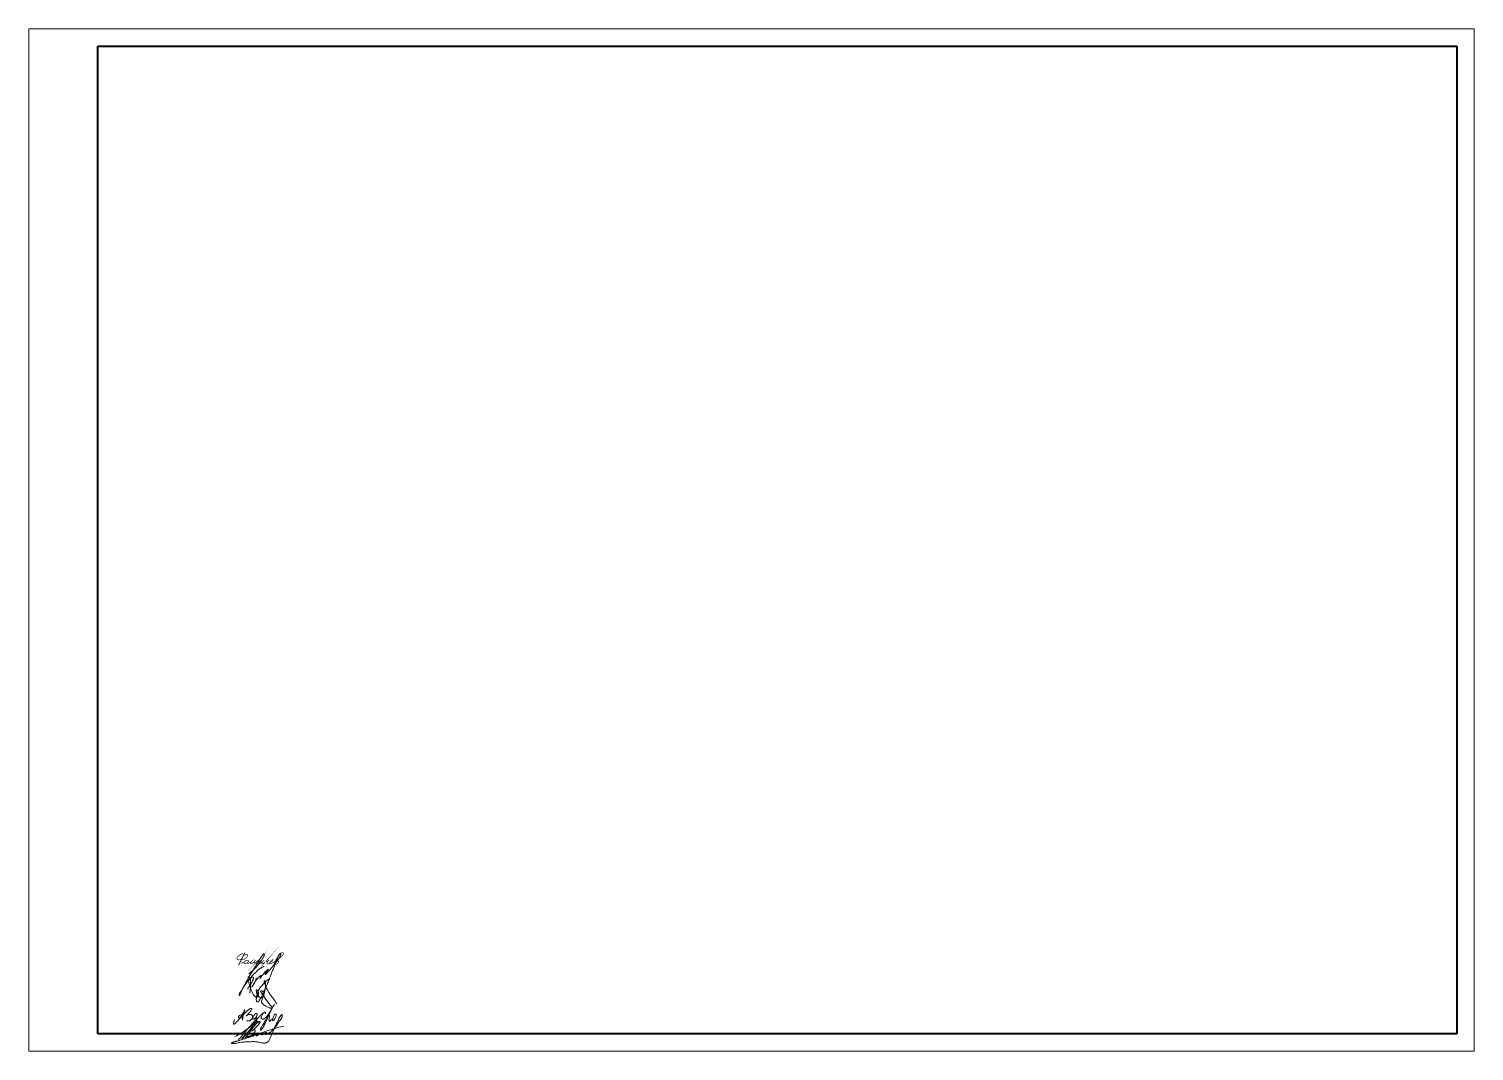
# Model space of a CAD drawing. Header units: millimetres. Extents: x 0 to 420, y 0 to 297.
import ezdxf

# ---------------------------------------------------------------- set-up
doc = ezdxf.new("R2010")
doc.units = ezdxf.units.MM
for name, pattern in [('K5LT32789', [0]), ('K5LT32790', [0]), ('K5LT32791', [0]), ('K5LT_BASIC', [0]), ('K5LT_THIN', [0])]:
    doc.linetypes.add(name, pattern=pattern)

# ---------------------------------------------------------------- blocks, each defined once
blk = doc.blocks.new('U5')
at = {"color": 5, "linetype": 'K5LT32789', "lineweight": 18, "true_color": 0x0000ff}
for points in [[(66.44486054000924, 10.681347762539), (66.25694736159578, 10.96957486810694), (65.96168177472866, 10.96957486810694), (65.6833230565066, 10.69121614988485), (65.36811005073693, 10.37600314411515), (65.11611536136212, 9.944019655916252), (65.00873435991176, 9.374267373647053), (65.18313854285513, 9.199863190703887), (65.4896828714004, 9.275096492121973), (65.67756957969497, 9.462983200416382), (65.89724745526075, 9.72683078812694), (66.19989003543684, 10.18795551329476), (66.52965307357388, 10.84673193470177), (66.19989003543684, 10.18795551329476), (66.08547515664306, 9.656902177779225), (66.08547515664306, 9.347680479557122), (66.16283188845716, 9.270323747743072), (66.30398284219324, 9.319564397414776), (66.94549533015757, 10.03874650717909), (67.64602376459634, 10.67433116320573), (67.99961683804726, 10.99514373970411), (68.37901954749908, 11.24564023620005), (68.55272200624397, 11.35144127964464), (68.69254176315768, 11.35144127964464), (68.76456752341724, 11.15677067202805), (68.76456752341724, 10.94093985572305), (68.76456752341724, 10.71241733063226), (68.76456752341724, 11.15677067202805), (68.69254176315768, 11.35144127964464), (68.55272200624353, 11.36032538805675), (67.99961683804726, 10.99514373970411), (67.48926265676714, 9.980289567495284), (67.48926265676714, 9.52946615968038), (67.69694590691427, 9.321782909533233), (67.98962581344222, 9.2459204673576), (68.28622097468433, 9.2459204673576), (68.52547338022403, 9.485172872897104), (68.82821628347146, 9.787915776145253), (69.8027275960626, 10.76242708873648), (72.14974966260844, 15.12223684048055), (69.8027275960626, 10.76242708873648), (68.96925049476273, 8.67981173785009), (68.32943929013985, 7.331884914287276), (67.75214667416486, 6.426765682465167), (67.37343242460695, 5.976251424581779), (67.25587307182998, 6.075074938569349), (67.25587307182998, 6.460766654371072), (67.52661940777321, 6.945287404695037), (68.02022032057832, 7.604069346636701), (68.80559847457648, 8.902184387522398), (69.60206664754239, 10.26103410378208), (69.77470750879144, 10.43367496503124), (69.90428439675382, 10.41516967171229), (69.94186989173774, 10.20357862589279), (69.87513383598419, 9.744099020002057), (69.8218659382953, 9.377348058161724), (69.74998228669438, 9.014438935781639), (69.82453852721909, 8.747256107678009), (69.97362241526574, 8.668417354668188), (70.18179645567726, 8.876591395079762), (70.57438988204238, 9.185255313879527), (70.92717514510012, 9.538040576937076), (70.7020004290992, 9.069544911031615), (70.80747245290198, 8.964072887228697), (70.9658709049058, 8.898237205364234), (71.14177502444265, 8.964124784466467), (71.36373123196427, 9.18608099198811), (71.95536017030273, 10.41930455204304), (71.88500710038474, 10.66968287316811), (71.66072362937672, 10.73117610681903), (71.37046181704099, 10.66089418226498), (71.18136202923819, 10.2919182187542), (71.04503061799547, 9.870226671427812), (70.92717514510012, 9.505683707536454)], [(59.79797355511828, 9.182926174081517), (59.62504310730056, 8.701772949794178), (59.45368467335828, 8.224993620065456), (59.39860086499307, 7.928633135954078), (59.526146745943, 7.801087255004271), (59.70327354798131, 7.801087255004271), (59.86996290513508, 7.967776612157866), (60.34728672217776, 8.445100429200291), (61.52377378973115, 9.621587496754023), (63.20897517089522, 12.93433361779925), (62.19592527570241, 10.45811995577617), (62.01741919340706, 8.244059914939559), (62.01741919340706, 10.28521129510772), (61.8124645885877, 10.61511843605356), (61.32362440983769, 10.50954373452343), (60.99020921680642, 10.17612854149218), (60.87442842187754, 9.876123128015442), (60.98672741886757, 9.664984766024313), (61.2905994979288, 9.664984766024313), (62.01741919340706, 10.28521129510772), (63.0109398133112, 11.27873191501194), (63.70087583282537, 11.96866793452584), (64.47597377182137, 12.478006237101), (64.81054043350917, 12.37804591914428), (64.72638118326165, 12.09636534848474), (64.52855629389963, 11.74018128237353), (63.87717922185963, 10.96876387529288), (63.33423406354315, 10.32576097544644), (62.96439067178486, 10.07567940865241), (63.68817901220908, 10.56509229592906), (64.27063316153712, 10.67212347516642), (64.6480035402215, 10.5892878551882), (64.90509747566024, 10.398752127903), (65.02121363779503, 10.08810613178253), (65.02121363779503, 9.719466920876476), (64.79314159463917, 9.379827077630262), (64.56380343164817, 9.150488914638993), (64.20529838389578, 8.791983866886717), (63.81024301512288, 8.70197168903615), (63.258712689739, 8.801379953543817)]]:
    blk.add_open_spline(points, degree=3, dxfattribs=at)
blk = doc.blocks.new('U6')
at = {"color": 5, "linetype": 'K5LT32790', "lineweight": 18, "true_color": 0x0000ff}
blk.add_open_spline([(64.22723033129094, 16.83927284788055), (64.25832035938667, 17.9613473267761), (64.5405394382868, 19.22881279607617), (64.41024904583692, 20.56856384082036), (64.33994995447053, 20.82867070507445), (64.2707377931849, 21.0025431164566), (64.19298165767222, 21.15249680452794), (64.10825348180033, 21.28602169332135), (64.02641672859836, 21.39681753668859), (63.95840286797082, 21.47909782375396), (63.91002156845337, 21.52919282098015), (63.87872492419794, 21.55616557215735), (63.85906147490859, 21.57041073400803), (63.84439323578673, 21.57919308803708), (63.8325799077156, 21.58480994893815), (63.82272753473254, 21.58827312183023), (63.81430921910344, 21.59016487860719), (63.8069729170555, 21.5908473375213), (63.80048963183525, 21.59055046630733), (63.79461574675659, 21.58941038153927), (63.78913318440425, 21.58745566054473), (63.78378746642515, 21.58461437088235), (63.77849182990279, 21.58075559079232), (63.77320173445518, 21.57570535355268), (63.76791003487141, 21.56926651459155), (63.76257972504442, 21.56111891315517), (63.75718658603743, 21.55081760987873), (63.75172030899397, 21.53773687919659), (63.74618628925003, 21.52096540451749), (63.74060759030927, 21.49908584812406), (63.73502301198937, 21.46960883505271), (63.72964733999163, 21.42840880420104), (63.7250074446489, 21.36796848844322), (63.72273536819407, 21.28475342928103), (63.72354718622013, 21.17918784967073), (63.72852408766563, 21.05997543188294), (63.73982155921979, 20.9295499060417), (63.75982324097026, 20.78351814990574), (63.79491327132527, 20.60068507483932), (63.85044384336817, 20.35383944239918), (63.92166169273678, 19.98408736675204), (64.02600273558934, 19.45816855773993), (64.20366950101027, 18.7943444410611), (64.46427521842779, 18.08146564103465), (64.7135790902554, 17.4124234120197), (64.95354918469226, 16.85274432535105), (65.19246404673117, 16.44620736441307), (65.42104082279948, 16.15326156495766), (65.617996818242, 15.94875736171633), (65.76626745775692, 15.80497382490452), (65.872670095401, 15.72736393752153), (65.94170819937929, 15.69189105749985), (65.99314797128365, 15.67317313113554), (66.04018665274829, 15.6622109394782), (66.08718774008008, 15.6565428875531), (66.13533240759895, 15.65576350073959), (66.18386116986328, 15.66009304268414), (66.23074888925423, 15.66940435970362), (66.27416329025466, 15.68308329988922), (66.31270560258686, 15.70014180405376), (66.3465440210999, 15.71988594873002), (66.37703380684114, 15.74279066217544), (66.40762351077858, 15.77126764225439), (66.44172950419807, 15.80991932471609), (66.48381925971965, 15.86749470283788), (66.53741634704433, 15.95032569081981), (66.59976340929718, 16.05789763160254), (66.65638119965158, 16.17998440800074), (66.69694829507952, 16.30048255583987), (66.72029874797857, 16.41347439512999), (66.73050382881934, 16.5261990355716), (66.72938753985284, 16.65469571449234), (66.71261114483406, 16.81382822537567), (66.67468808733611, 17.0098842910571), (66.61705527717972, 17.22178873694446), (66.55168874438944, 17.41480385834021), (66.49239265714752, 17.55687057718882), (66.43868641277047, 17.64789676743949), (66.39470430176198, 17.70855062002567), (66.35518243022004, 17.75595746835513), (66.31982655096009, 17.79301837665534), (66.29129144520361, 17.81774352520875), (66.2699079791964, 17.83235764538698), (66.25496544563447, 17.84031280424997), (66.24332211377767, 17.84493940961729), (66.2335509404688, 17.84755339584077), (66.22505423374244, 17.84873293073271), (66.21766959708877, 17.84879496513153), (66.21116379545688, 17.84801096931818), (66.20530763494949, 17.8465543829353), (66.19949622736, 17.84433634089638), (66.19349003993624, 17.84119859631994), (66.18712716437739, 17.83688191681775), (66.18042807874515, 17.83119809366016), (66.1732732748698, 17.82377474492927), (66.16550520862589, 17.81404617476919), (66.15688786475101, 17.80109123336213), (66.14719925417276, 17.78357218403097), (66.13606572390971, 17.75918136472558), (66.12381574330146, 17.72606518943348), (66.11110423684808, 17.68322573431356), (66.09963768054507, 17.63210091302902), (66.09164499502936, 17.57356128867158), (66.08872854222481, 17.50675917061095), (66.09296199025428, 17.42508214235975), (66.10877736101573, 17.31538980943757), (66.13678920988391, 17.15812424926647), (66.17168118491301, 16.95616938487495), (66.22653675395907, 16.73087732040677), (66.30601055621874, 16.52130984000473), (66.4055643234863, 16.32770477981123), (66.52417164934151, 16.14338277895778), (66.66609713513198, 15.96277490620905), (66.82025406568115, 15.80252233892225), (66.96637845038693, 15.67427166347992), (67.09400818969084, 15.58645492327564), (67.20192361760121, 15.53104931734826), (67.29520927644246, 15.49531394409496), (67.3797252916456, 15.47280398526571), (67.45484711986845, 15.46156198490065), (67.51935344014954, 15.45947859219297), (67.57384796038613, 15.46413169315825), (67.62020838797586, 15.47371008595335), (67.66043580380725, 15.48711433929582), (67.6967988039577, 15.50423877860938), (67.73258806393888, 15.52599088135108), (67.77065332751809, 15.55469982641305), (67.8132932781647, 15.59397277139592), (67.86228236614949, 15.6485774325152), (67.91833944567797, 15.72350356683258), (67.98021346307397, 15.81966682976712), (68.04099504433593, 15.93503432931882), (68.0929132110015, 16.06319360422469), (68.13217455314108, 16.19951544452526), (68.15761195532005, 16.34386225493936), (68.16921071932829, 16.50004398961239), (68.16519095224463, 16.66653366255048), (68.1459514401904, 16.83402054436963), (68.11237884697285, 16.98743398730534), (68.06811195077906, 17.11582841061258), (68.0199926505221, 17.21754617072661), (67.97135414047173, 17.29542032522498), (67.92345534677939, 17.35525250325719), (67.87576008578755, 17.4023831558), (67.82584359909708, 17.4419232371744), (67.77247380950675, 17.47594240141253), (67.7163115575238, 17.50411981076108), (67.66146059505873, 17.52518709455748), (67.6123220386778, 17.53886586975247), (67.57161394058883, 17.54480581794443), (67.53845141601286, 17.54544631597324), (67.51008655182382, 17.54270532867249), (67.48365340961692, 17.53711179598135), (67.45813269363845, 17.5288990793707), (67.43394476372131, 17.51830619058569), (67.41237311064779, 17.50600773532823), (67.39446445401232, 17.4930200959937), (67.38039642805384, 17.48019149896622), (67.36968040181601, 17.46790405561881), (67.36181419951214, 17.45643552068218), (67.35605282630212, 17.4454898780563), (67.3517646980115, 17.43455774164512), (67.34843781277152, 17.42235371735422), (67.34627188312464, 17.40838505302435), (67.3456077554633, 17.39220639393876), (67.34683806433877, 17.37357250893716), (67.35056176090103, 17.35139100963303), (67.35779763232657, 17.32419877483364), (67.37050013524319, 17.28883207187614), (67.39208830053107, 17.24043307013171), (67.42569575322091, 17.17408894075939), (67.47012922914004, 17.08598172055027), (67.52726983719688, 16.98195404593208), (67.60563160668458, 16.86452785522233), (67.71797954297534, 16.72842836041221), (67.88160548652861, 16.53408050536085), (68.09459322678882, 16.23443201210957), (68.36541720301027, 15.80496664099502), (68.69182514523786, 15.27238500480045), (69.11518612254396, 14.70405582452387), (69.53902048804592, 14.14752912797375), (69.8941014964487, 13.66088981493767), (70.14267856102181, 13.30059934639585), (70.344568385666, 13.1096746554536), (70.47619924469926, 12.99639790029864), (70.55496323719295, 12.90953859093679), (70.60356864695618, 12.8380424380186), (70.63304091458403, 12.78275251862854), (70.6527305466455, 12.7356092856261), (70.6641626088339, 12.69689450298844), (70.66932057603223, 12.66646654154849), (70.67044010547585, 12.64318826709998), (70.66912028546781, 12.62466206018416), (70.6661057502499, 12.60916992851358), (70.66176681638244, 12.5958628249214), (70.65624225582388, 12.5841048869265), (70.64944368801935, 12.57333451301036), (70.64107241183648, 12.56286910579264), (70.63058687789861, 12.55227580015979), (70.61725889539387, 12.54129633409348), (70.60014717323719, 12.52980187854367), (70.57785999392884, 12.51771257113613), (70.54936029445793, 12.50551097873656), (70.51467943340182, 12.49414993985288), (70.47450943583304, 12.48461679349092), (70.42869804352434, 12.4781232730935), (70.37463405511575, 12.47570936570577), (70.30718700707673, 12.47935046640828), (70.21686128790077, 12.49283019501061), (70.08550047488482, 12.52020683743793), (69.89137236745309, 12.57283988523534), (69.60877107421699, 12.67324136453432), (69.26841405395727, 12.82468523854264), (68.9112638327331, 13.00060518064127), (68.62784835819974, 13.18188300530477), (68.40302376492308, 13.36961828073423), (68.19765404211776, 13.55361336982282), (67.9778613887564, 13.74895791890606), (67.78595507478228, 13.92003352724352), (67.66778818441551, 14.05611603543502), (67.61265927685234, 14.14386105548787), (67.58641016512408, 14.20055418610987), (67.57080763526406, 14.24938526745149), (67.56130514001649, 14.29597046267292), (67.55658796972965, 14.3430889678148), (67.55664492084597, 14.39084225181265), (67.5615482139847, 14.43859983964549), (67.57213359613371, 14.48910752580335), (67.58940089312777, 14.54487543808462), (67.61799280442575, 14.61694102965284), (67.66178904636931, 14.712913002742), (67.72744755551136, 14.86152800861424), (67.81342438245488, 15.06555423048586), (67.90098895952144, 15.33646146727817), (67.99986418860091, 15.63186616363774), (68.12064056648994, 15.95127833007718), (68.2605441086722, 16.33788870173623), (68.41807624622889, 16.8311096956835), (68.55632353699681, 17.39695026485694), (68.6391120586554, 17.926296694555), (68.69199242848075, 18.35115664306121), (68.75292562220606, 18.68377677957719), (68.8034399900001, 18.95424467021103), (68.81328303146377, 19.17294877074038), (68.79346597326068, 19.34689892959368), (68.75891956472678, 19.51420235918282), (68.70855483216452, 19.7027065053979), (68.66141161675448, 19.89897807876238), (68.62645471350459, 20.07609435702884), (68.59144416724065, 20.2086867108676), (68.563364759216, 20.30107335435044), (68.5416722995942, 20.3612280361648), (68.52336893073787, 20.39861088440012), (68.50927338859357, 20.42013379703652), (68.49854870601091, 20.43296987532456), (68.48919357371135, 20.44178976404797), (68.48055325197349, 20.44810500805279), (68.47233750357302, 20.45260053004923), (68.46435590871727, 20.45566069864324), (68.45645946384393, 20.45750887131948), (68.44867020250476, 20.45825108818944), (68.4409596810734, 20.45800168589689), (68.43322294266967, 20.45684868368427), (68.42497022641211, 20.45476731084134), (68.41585541265091, 20.45152888710342), (68.40582076100303, 20.44685293736585), (68.39537692313208, 20.44069701839755), (68.38542875387792, 20.43341585399484), (68.37651313882432, 20.42538765932446), (68.36878506360962, 20.41675931151506), (68.36182547711681, 20.40705534091727), (68.35564136877377, 20.39597614934168), (68.35035512102863, 20.38323415852015), (68.3461818729856, 20.36873748268686), (68.34328135920087, 20.35198725407571), (68.34194710064905, 20.33218783404435), (68.34272771448381, 20.30800184131051), (68.34661210928908, 20.27776318258978), (68.35493223277348, 20.2401313381331), (68.3689500757886, 20.1937087519649), (68.391047493947, 20.13566172524117), (68.42490889699559, 20.063327696784), (68.47117256284945, 19.97273454419348), (68.5169002545818, 19.8580321936061), (68.55980184082279, 19.72021056378954), (68.60723034980182, 19.55599469199228), (68.6770566394795, 19.34743349070077), (68.76704569386867, 19.09561681642168), (68.85252302291954, 18.80981226260743), (68.92495575516611, 18.54439028266172), (69.01381992610843, 18.30995468138074), (69.12033010272066, 18.10983796293696), (69.24658795703647, 17.90602390126909), (69.39361088841967, 17.67732016595028), (69.5611096070532, 17.3883756242175), (69.77912745924795, 17.00515139435232), (70.06111688893688, 16.56714779913024), (70.38292100102942, 16.10665250714833), (70.69467726990723, 15.67117856508379), (71.25671943880967, 14.88350966080447), (71.70049845040703, 14.23091585108052), (72.03913270559697, 13.71022250754634)], degree=3, knots=[0, 0, 0, 0, 23.08892411003839, 25.90578379320913, 27.36849658095113, 28.57853477437289, 29.7218750749431, 30.81396087475684, 31.80518275617818, 32.5340116185717, 32.99290285232896, 33.22579348087665, 33.37704679038229, 33.48833048874886, 33.57455142486756, 33.64380518652092, 33.70122378259412, 33.75036659537633, 33.79386957008623, 33.83335544025108, 33.87214105272245, 33.91235496550996, 33.95658983186728, 34.00557035799107, 34.061357419905, 34.12646780763512, 34.20410929927907, 34.29854880647121, 34.4157438501339, 34.56455491175546, 34.75945876534566, 35.02822874118409, 35.41286378006095, 35.99717510029608, 36.72813949276635, 37.56894107973724, 38.43382537174505, 39.40133199336037, 40.578430721351, 42.23539782704537, 44.56960189155861, 48.26913254375512, 53.18771198246659, 58.58434017403594, 63.76404376679448, 67.77867569014562, 70.99814287695813, 73.36983390960212, 75.34981577454691, 76.79687388843904, 77.58132367445822, 78.02891375208497, 78.378086715233, 78.69680269722102, 79.01348919569972, 79.34337265075953, 79.67858665453129, 80.00682416916896, 80.31793205149701, 80.60647145028561, 80.86603481811044, 81.11641040457833, 81.38398339074794, 81.71835383148989, 82.1678102968112, 82.8393613365416, 83.73323474227259, 84.70542236921145, 85.58272421559701, 86.32439137188506, 87.05711592911308, 87.8907574961167, 88.94534148899339, 90.32114124951465, 91.96557055710285, 93.42636652596606, 94.48421544317516, 95.10102119904894, 95.58099742489627, 96.01314099800784, 96.36109308967781, 96.62600156797119, 96.78273890043828, 96.889142367443, 96.97113807639755, 97.038129668233, 97.09527188758723, 97.14590073358623, 97.18856061114779, 97.2287471840586, 97.26891537016509, 97.31531058982989, 97.36686141375753, 97.42565515127394, 97.49445365730666, 97.57714175019537, 97.6796234518885, 97.81191523042803, 97.98566281873885, 98.22679687241516, 98.53258681418663, 98.89778635319205, 99.29603614677359, 99.73782124223918, 100.2617239247368, 100.964229309618, 101.999780239612, 103.5254109190041, 105.1506671389526, 106.7245298989554, 108.093531563326, 109.5903133920281, 111.1953020837693, 112.7774834854757, 114.1263943636619, 115.159714159532, 115.933249703592, 116.5991051072816, 117.1966867350474, 117.716186105381, 118.1472776884506, 118.5120913932663, 118.8308284389657, 119.1120840017018, 119.3761473530127, 119.6502541760029, 119.9661844048676, 120.3484720487786, 120.8326110054183, 121.4625745633854, 122.257883948525, 123.1663167729581, 124.1218957718332, 125.0774414802364, 126.058759075695, 127.1107217357935, 128.2713802827618, 129.4555411470182, 130.5492798125666, 131.4722221457924, 132.2240763945491, 132.8428036707044, 133.3435270316868, 133.7861618193668, 134.2097331793344, 134.6419531666712, 135.07675082757, 135.4909341445828, 135.8405670411855, 136.1161996801323, 136.3290212946846, 136.5165823049759, 136.6970732021236, 136.8799095666845, 137.0632951286719, 137.2354651043024, 137.3861300135916, 137.5142614765161, 137.6235479569736, 137.7184450497249, 137.7976892899042, 137.8756507401737, 137.9579435297707, 138.0555159514176, 138.163779376122, 138.2880427438782, 138.436309489426, 138.6225163233996, 138.8620748680995, 139.2031278659684, 139.7043262486523, 140.3810974906251, 141.2189148674305, 142.1273174818552, 143.2595165690257, 144.8211407952124, 147.3177643775447, 150.7571101410823, 155.1951704424444, 160.0691713325595, 165.2244643996175, 169.4711417493419, 172.4214110687776, 174.0929247216289, 175.1382982941582, 175.9667476052343, 176.4795577137869, 176.9002722075947, 177.2447515993877, 177.5213496275962, 177.722930126645, 177.8737085289891, 177.9963222724827, 178.1014362024326, 178.1953143978301, 178.2815173063154, 178.3661181765914, 178.4549126387874, 178.5547545514223, 178.6700486309557, 178.8070744895659, 178.9752011110635, 179.1872344806044, 179.4394731118456, 179.7197270048918, 180.0295107225544, 180.3832688069577, 180.8234477103547, 181.4071105080071, 182.2468370647849, 183.5636180390767, 185.5124136486446, 188.3659008144822, 191.1693595490507, 193.6361941483106, 195.2159308876024, 197.1470862219489, 199.2692247613871, 201.224518318486, 202.3921757305919, 202.9354455009734, 203.335749427751, 203.6650385457113, 203.9804397921348, 204.3052698204951, 204.6306664143438, 204.9542103018015, 205.2842401760186, 205.68312192184, 206.1453122097258, 206.8668041367929, 207.8378621120557, 209.464316382984, 211.3873392381132, 213.6481330480264, 215.8281705148584, 218.3616311862739, 222.0463208053261, 226.400788772624, 230.2376141698672, 232.9871267002133, 235.1430689373578, 237.1452347941266, 238.6001234124407, 239.5943196481266, 240.7144690296747, 242.0868590309205, 243.5795128043555, 244.8370298052072, 245.7730677623126, 246.3794493830385, 246.8095402814596, 247.0775336538936, 247.2275167539396, 247.3339800160057, 247.4184700209773, 247.4895205515942, 247.5520115162512, 247.6092220325807, 247.6636060178384, 247.7171677520884, 247.7685920257453, 247.8207844363665, 247.8766770811286, 247.9421914551861, 248.0180825757098, 248.1024702365821, 248.1894206015074, 248.2694707678351, 248.3470721801384, 248.425636522534, 248.5128864112118, 248.6056793825818, 248.7068161418586, 248.8204129671911, 248.9522817326213, 249.1114892801304, 249.3139564207763, 249.5741553291382, 249.8978203062795, 250.3037087529917, 250.8417906157673, 251.5282721942539, 252.3812439797572, 253.3595934924577, 254.4759627763927, 255.8726873418201, 257.8510916368267, 259.9382727246121, 261.9636029003651, 263.4698826802768, 265.0464480200878, 266.5866947374772, 268.3669126827913, 270.599666274059, 273.4070816914232, 277.3730272345561, 281.2342012594908, 284.8823428619705, 288.313022516428, 301, 301, 301, 301], dxfattribs=at)
blk = doc.blocks.new('U7')
at = {"color": 5, "linetype": 'K5LT32790', "lineweight": 18, "true_color": 0x0000ff}
for points, knots in [([(63.92960528269359, 22.46443416027229), (64.75921400340957, 23.04551069637511), (65.80202807049199, 24.03042933362317), (66.9319123932397, 25.47593263652914), (67.62533595771305, 26.38611495438527), (68.03580229102211, 27.16118498730767), (68.29951651678682, 27.62636545873331), (68.38551236800619, 27.87135058493998), (68.4121076793281, 27.99742857013774), (68.42295460818676, 28.07455884479898), (68.42342322855875, 28.1233651661746), (68.41938257465, 28.15411740506785), (68.41384209993754, 28.17518417866686), (68.4072095814986, 28.19177547434821), (68.39959225419197, 28.20562306915684), (68.39095674322968, 28.21762268986558), (68.38105983212117, 28.22839989717849), (68.36944189868133, 28.23859630913235), (68.35567137719764, 28.24835345238079), (68.33955912531202, 28.25743184307376), (68.32142773798721, 28.26530146404741), (68.301992714254, 28.27141250691826), (68.28227979464741, 28.27536409009728), (68.26333941662162, 28.27704341932158), (68.24586724311345, 28.27664067434686), (68.22986808074975, 28.27439856849176), (68.21476331519318, 28.27042185287296), (68.19961872929346, 28.26458187117381), (68.18364940411898, 28.25635139157916), (68.16599558689879, 28.24478259752025), (68.14547917032574, 28.2282142286544), (68.11954770500557, 28.20305758967332), (68.08274227482642, 28.16163813339347), (68.02174888337632, 28.09066146551383), (67.91788796482341, 27.9627417029598), (67.75190805606789, 27.73761246508079), (67.51634040965737, 27.37049528580038), (67.20130827291098, 26.82420866978509), (66.70199968413984, 26.04970358188652), (65.93400299044832, 24.84389708360554), (64.91445359021155, 23.16118848249943), (63.78952306330196, 21.22833598008424), (62.85790283392662, 19.54206591442669), (62.23939501834435, 18.3784397682917), (61.89859658800941, 17.70382814084853), (61.71406727826519, 17.29200250823336), (61.58411644924109, 16.98024920698858), (61.47736185566929, 16.71091631290136), (61.38626886746043, 16.47165153320119), (61.31923470686705, 16.29102889452261), (61.28045959817389, 16.18565645963499), (61.25735457608249, 16.13795809806547), (61.24589027705565, 16.11830378675769), (61.23727579956649, 16.10596123519542), (61.23015309394495, 16.09749383386873), (61.22397354884285, 16.09150156733299), (61.2184576060223, 16.08725882210328), (61.21342394622349, 16.08432482670827), (61.2087397445826, 16.08241710012042), (61.20430010091796, 16.08135460257483), (61.20001779469203, 16.08102782992461), (61.19581706017685, 16.08138184821145), (61.19171793700659, 16.08238539138024), (61.18777579226771, 16.08397087159701), (61.18400354420818, 16.08605493802986), (61.18021866530184, 16.08868904744581), (61.17613377359152, 16.09208891557736), (61.17146172968688, 16.09664075663856), (61.16591316603419, 16.10288984978615), (61.15915781694424, 16.11162764258849), (61.150680754248, 16.124178251845), (61.13998963694206, 16.14232008637514), (61.12672641468248, 16.16806445099138), (61.11195415360177, 16.20214219194923), (61.09819128999561, 16.24381883350898), (61.08795336874363, 16.2903566158675), (61.08253911259141, 16.33981890986762), (61.08244731173733, 16.39138368058802), (61.0881258974083, 16.44545517304956), (61.10014927317776, 16.50190349215098), (61.11925353695626, 16.5611569205476), (61.14721071516117, 16.62476641310529), (61.19129265030207, 16.70351895199027), (61.26756016919391, 16.82518205788398), (61.40682234547648, 17.05426611239465), (61.68131521549407, 17.49011156426215), (62.1871313704485, 18.28997487643181), (62.92922748520682, 19.42266233613891), (63.86724087129214, 20.791545824611), (64.9757230123169, 21.99615759649265), (66.04994948049853, 23.01967205772499), (66.9215959703483, 23.80647448250972), (67.69564792890259, 24.33534114780711), (68.17172315975844, 24.5568743470563), (68.39514592894764, 24.66243176787642)], [0, 0, 0, 0, 8.550608616909479, 12.05498909731316, 15.54800864636031, 18.19112149729409, 19.49899547586825, 20.05820856276075, 20.38161509008001, 20.58967061819273, 20.71666537517187, 20.79367975743621, 20.85170144345296, 20.90072235485522, 20.94465307224176, 20.98524465825564, 21.02564223243174, 21.06834027274877, 21.11593940290885, 21.16833782892286, 21.22470724871314, 21.28305186546078, 21.34057559650208, 21.39466303008514, 21.44378103840279, 21.48828891869076, 21.53119048967674, 21.57580767080184, 21.62550805067395, 21.68308106465782, 21.75428657315771, 21.84854811100129, 21.98874998667692, 22.22341503732463, 22.64135142255019, 23.38396024610536, 24.59145537447172, 26.33319310262997, 28.72517486315826, 32.39414345489543, 38.44413720066752, 45.386804132957, 51.3366439952876, 54.75928160654442, 56.55021407149562, 57.73619828659556, 58.58106772181609, 59.41081735012408, 60.19037519759497, 60.74860237604653, 61.04454549420441, 61.13979306103076, 61.19713002219413, 61.23708949006024, 61.2671348063732, 61.29071298422787, 61.30986155532154, 61.32593719236645, 61.33991703943459, 61.35255107389896, 61.36445007752456, 61.37614187831995, 61.38811066680237, 61.40006167387295, 61.41202200248679, 61.42454207551994, 61.43906624348642, 61.45699012410813, 61.47974062644996, 61.50979512866817, 61.55047455772206, 61.60794197523685, 61.68805755052679, 61.79563498556981, 61.92221881037423, 62.05916765616627, 62.19849487994397, 62.34287054750136, 62.4951123545238, 62.65815684757621, 62.83085476293896, 63.02153046686268, 63.2457091914174, 63.59456840449479, 64.23786481718554, 65.5163435666815, 67.95744178744798, 72.25357323446096, 76.98975279678383, 81.9773654752493, 86.09099495459934, 89.56281137385866, 91.90558766368395, 94, 94, 94, 94]), ([(66.09066918486674, 21.30160496156331), (66.02429802837067, 20.8949689648313), (65.82583618926158, 20.37815116489417), (65.52264417064167, 19.75103842111113), (65.31533568795246, 19.41922995827374), (65.17282088574323, 19.14909910542536), (65.08714042529266, 18.97808664350122), (65.0362562941826, 18.8801198524207), (64.99973177903321, 18.82213946040952), (64.96743243109128, 18.77829598654588), (64.93668348139204, 18.7408100998069), (64.90540765754473, 18.70557893595304), (64.87374377261203, 18.6721331328165), (64.84491160896049, 18.64298434665989), (64.82303491284169, 18.62212561992048), (64.80882771199819, 18.60969243437989), (64.80063872357013, 18.60315560085003), (64.79543847265488, 18.59937781546552), (64.79161207361356, 18.59688437477291), (64.78855529274175, 18.59514999747692), (64.78597759827299, 18.59394918951127), (64.78374327024864, 18.59321190885705), (64.78180574453832, 18.59294167502847), (64.78009749413823, 18.59324545116774), (64.7788214847924, 18.59436814916003), (64.77822195426589, 18.59612398952254), (64.77811127086412, 18.59831561488886), (64.77837566577736, 18.60099973980454), (64.77899042956552, 18.60416348827176), (64.77994451503056, 18.60785570304724), (64.78130378708715, 18.61229808094946), (64.78330893512508, 18.61812713920886), (64.78644891270224, 18.62645159533596), (64.79165233605401, 18.63929327836764), (64.79933744817436, 18.657470766952), (64.80917609267573, 18.68144967008983), (64.82055505866376, 18.70965563393712), (64.8341219635307, 18.74296670771555), (64.85074721182693, 18.7807949896713), (64.87413387996133, 18.82426174965908), (64.9057679626799, 18.87187856223397), (64.94806353863568, 18.92891542852946), (65.00561087231722, 19.00298586740344), (65.08873750902083, 19.11767069925342), (65.19845642952546, 19.28297354532674), (65.32253679636105, 19.49011352886031), (65.44205120319936, 19.70525028259955), (65.56531100772438, 19.92507304689059), (65.70970825377188, 20.16626557136464), (65.88944736560926, 20.42176259121915), (66.08277254636327, 20.64996177792051), (66.2506739112991, 20.84873638994031), (66.42893757789642, 21.06015115750074), (66.63935799198511, 21.30409177560652), (66.88247653024767, 21.54509635541656), (67.06852778324277, 21.72353288786907), (67.18737459726427, 21.81761408462619), (67.25012803758479, 21.85485291689701), (67.29703320656917, 21.87801187421382), (67.34313561223175, 21.89682566784302), (67.38570993149474, 21.91021846514964), (67.42047192177814, 21.9174876048581), (67.44604661936653, 21.92001221739151), (67.46448196449909, 21.91982544758992), (67.47859896401809, 21.91808447367519), (67.4898882341993, 21.91529646197248), (67.49913858391396, 21.91171938845801), (67.5068369022948, 21.90748681696016), (67.51326203024394, 21.90268949422133), (67.51864631109837, 21.89734873528282), (67.52319420068531, 21.89140114829206), (67.52719120322844, 21.88459750351138), (67.53076411998154, 21.87657435724061), (67.53392144874866, 21.86687147531663), (67.53656811291228, 21.85493364385538), (67.53853116690658, 21.83985201091831), (67.53948337204343, 21.819870303719), (67.53868287642419, 21.79207941738129), (67.53491958138915, 21.75372569554134), (67.52761794487286, 21.70516492873602), (67.51857181672874, 21.64958982600484), (67.5068184699242, 21.59364792701357), (67.49100791252454, 21.5419561186972), (67.47091611217716, 21.4958453332501), (67.44468070994469, 21.45062854035433), (67.41146071265943, 21.40274576661159), (67.37190947130776, 21.35224861176748), (67.33338549163523, 21.30410069347283), (67.29768930081983, 21.26413262372575), (67.26745704770772, 21.23385866889819), (67.24008865806418, 21.20838764613661), (67.21413781923272, 21.1854583044219), (67.1889055741031, 21.16434069823219), (67.16793513153299, 21.14804805001972), (67.15277356482167, 21.13740242086621), (67.1432531919206, 21.13143511844709), (67.13695933762418, 21.12794812677085), (67.13237361255275, 21.12575492413452), (67.12884723410093, 21.12435795909685), (67.12601880942974, 21.12349722194153), (67.12363875394757, 21.12303171758292), (67.12157149828951, 21.12291493679391), (67.11975845265147, 21.1231643832852), (67.11821109724087, 21.12384139538042), (67.11701776057839, 21.12499888352173), (67.1162486679284, 21.12657117247379), (67.11583661345891, 21.12847296815423), (67.11573137618232, 21.13069743630678), (67.11590961789516, 21.1332555446336), (67.11637333984996, 21.13621718568593), (67.11716970081305, 21.13974047794882), (67.11841074587531, 21.14409141139521), (67.12028329902269, 21.14963046898822), (67.12309166589569, 21.15690031001314), (67.12741834491372, 21.16693094785946), (67.13429752830864, 21.18140588421347), (67.1443139115903, 21.2007222797829), (67.15679313049496, 21.22316930723863), (67.16987510263307, 21.24550733720066), (67.18273673092854, 21.26656202064053), (67.1970647484, 21.28938200624414), (67.21618364424931, 21.3199690238116), (67.24137686240675, 21.36543011254725), (67.2729268231466, 21.42451720332741), (67.31573515918862, 21.49148514335524), (67.3727446440476, 21.5610014439189), (67.45163122250807, 21.6405002770001), (67.55663782751742, 21.73121297653103), (67.68712032224403, 21.84198148799658), (67.80924330362458, 21.97156102324171), (67.92444457788062, 22.10957177805721), (68.03134521710525, 22.24013321461294), (68.14970541889308, 22.37831908892998), (68.2721659141759, 22.52390020831558), (68.3940106472296, 22.68395343107202), (68.51917180436861, 22.84601362268178), (68.67635435368035, 23.01184608080588), (68.85362560655363, 23.17496532140962), (69.02375701899905, 23.33374149252488), (69.14498206673832, 23.46200116982932), (69.22849349820632, 23.55621033552394), (69.28611605845359, 23.62098051538743), (69.33582659415308, 23.67616258585931), (69.37763855047466, 23.72189031581147), (69.41189628354097, 23.75581770622331), (69.43714406562387, 23.77715568000779), (69.45418014729927, 23.78903189634417), (69.46597631341494, 23.79570012844967), (69.47510320647274, 23.79970629891854), (69.48260577405172, 23.80204812923653), (69.48897776177677, 23.80320840440897), (69.49452066815323, 23.8034656890399), (69.49943869441384, 23.80298610980381), (69.50387803493791, 23.80186333273355), (69.50780831883515, 23.80019668144397), (69.51128385785384, 23.79809247058944), (69.51437962529708, 23.79562432496335), (69.51740051386099, 23.79259674948027), (69.52047375811652, 23.78879696330757), (69.52366932484082, 23.78393354470281), (69.52695539069835, 23.77777129506051), (69.53032614819385, 23.76990045742406), (69.53374959638737, 23.75970939618346), (69.53712824879317, 23.74626551908427), (69.54013141569033, 23.72857397250146), (69.5420254466871, 23.70695920030476), (69.54214674478669, 23.68307131716602), (69.5400891430362, 23.6591850755138), (69.53576033502101, 23.63584178929642), (69.52896094811122, 23.61225334338635), (69.51876918974094, 23.58682993423915), (69.50348782205185, 23.55765701700042), (69.47902059167248, 23.52022346940618), (69.43795246422246, 23.46579692520267), (69.3768115068073, 23.38496305164251), (69.2920558609355, 23.27726203149455), (69.19082820641094, 23.14780136382596), (69.09489492174907, 22.99945675714822), (69.00266070952165, 22.85284505035027), (68.90368420486723, 22.73867827559101), (68.83024064941009, 22.63984095679503), (68.77514866346095, 22.56130344717394), (68.72433566354887, 22.50290837606953), (68.68093301554458, 22.46127651180838), (68.6523699375287, 22.42797695859005), (68.63639777919077, 22.40267069448559), (68.62758432614137, 22.38330246259975), (68.62239365867077, 22.36660537100532), (68.61949776024969, 22.35103023658065), (68.61835626564503, 22.3357217210851), (68.61870341345892, 22.31990030338498), (68.6206305597525, 22.30365344087245), (68.62410360390187, 22.28806871165547), (68.62869295201665, 22.27446128501202), (68.63379669734103, 22.2634560226529), (68.63900598563096, 22.2548702904584), (68.64414515066123, 22.248238415298), (68.64923308177666, 22.24305581230371), (68.65445360644921, 22.23891725861102), (68.66007285144562, 22.23550487986426), (68.66631728388205, 22.23271729606488), (68.67332436481084, 22.23059834371646), (68.68119819481568, 22.22923354602046), (68.69012411338659, 22.22873103629819), (68.70040813548243, 22.22926256990204), (68.71249604334652, 22.23111140065249), (68.72709288791285, 22.23475264629218), (68.74548968993098, 22.24106567582185), (68.76964488494424, 22.25161386299988), (68.80116325408041, 22.26831641649676), (68.83980563681057, 22.29199542523939), (68.8844446962829, 22.32200048900814), (68.93288598048233, 22.3587462598097), (68.98546303173242, 22.40462529123926), (69.0452615731291, 22.46589274615153), (69.11961963787965, 22.55627398627673), (69.2226372046681, 22.69383596307771), (69.37258519554781, 22.89118124334766), (69.58820551944747, 23.131836841719), (69.86728371220872, 23.42598122069691), (70.16814846986394, 23.77666065706876), (70.49346687107308, 24.17629092275705), (70.8140136596228, 24.56819726030605), (71.14570041724153, 24.94413849021824), (71.47333634363059, 25.31770713088351), (71.80297021563185, 25.72461974356865), (72.1086165665356, 26.17043050184672), (72.41112108928262, 26.60837205271543), (72.71015414961954, 27.00612337840342), (72.94289106888618, 27.35593596280413), (73.10757768223, 27.60956300123697), (73.18614382532714, 27.78526248390892), (73.2184340292153, 27.90257638680656), (73.2368459929697, 27.99682548529686), (73.2494024452125, 28.07171593116354), (73.25849427718728, 28.1265614377067), (73.26322915085203, 28.16996832110303), (73.26397790093033, 28.20832286999497), (73.26030383614771, 28.24252124940633), (73.25363582149193, 28.27059884043912), (73.24491159136143, 28.29453324678769), (73.23402922041807, 28.31679830990001), (73.22113959925763, 28.33747461473384), (73.20681256897257, 28.35577795193918), (73.19202108376102, 28.3708994132392), (73.17751595752169, 28.38271337013096), (73.16365673724894, 28.39156273782959), (73.15049074559761, 28.39794912794767), (73.13767208994537, 28.40235684679458), (73.1246416473629, 28.40517082156153), (73.11065800034854, 28.40658190850137), (73.09523941027379, 28.40642749387836), (73.07798218622871, 28.40438635662175), (73.05848156319439, 28.39999714358385), (73.03605657663633, 28.39253634982547), (73.00988667830964, 28.38091670584623), (72.97983047565351, 28.3640113773664), (72.94728852510087, 28.34159393602572), (72.91356402035416, 28.31380647795302), (72.87930236772696, 28.27989453397763), (72.84260732963487, 28.23602740832183), (72.80669510818828, 28.18376480082267), (72.76589322950419, 28.11483087532172), (72.7153312615865, 28.02324325954514), (72.6346911189721, 27.88150738413245), (72.52444482335598, 27.67429678067493), (72.4062799810171, 27.39844093882405), (72.28625541845052, 27.08011086167718), (72.16268018286092, 26.75230344440192), (72.01873535524511, 26.40836895721636), (71.85712501628404, 26.03401041237187), (71.70130474868485, 25.6208038613867), (71.54842559207725, 25.18386971269293), (71.38643609000471, 24.72676135015712), (71.19764514131097, 24.23246450308798), (70.95526116311503, 23.7047897551664), (70.70841317616902, 23.19570703358291), (70.53122465043121, 22.74156604194345), (70.41885712033644, 22.43089821860378), (70.35478815228346, 22.25147155081802), (70.31478237415895, 22.13959272010842), (70.26252029010324, 21.99398297554893), (70.16894028225393, 21.73726087248502), (70.02284460579891, 21.36201972977041), (69.82612856994385, 20.89012360554135), (69.61153683905236, 20.34719039941195), (69.36649141597323, 19.70391960728178), (69.04298446376548, 18.97257662853829), (68.62181261010184, 18.13710121173531), (68.20584714631644, 17.22236145293853), (67.81223705025046, 16.29879860401573), (67.4467999525669, 15.51063932468134), (67.09827940267219, 14.98802578409229), (66.93500574416875, 14.65458275073463), (66.82908810060735, 14.50253595307166), (66.76080732272062, 14.43284575670652), (66.71021371846132, 14.39284625239788), (66.66082164224183, 14.36203783443951), (66.60900959851341, 14.33681991529778), (66.55349986420023, 14.31666778760494), (66.4953697673141, 14.30217349628578), (66.43766956897781, 14.29388435810268), (66.38519355838424, 14.29116702639425), (66.34215486987037, 14.29362540735709), (66.3096167564979, 14.29943528719311), (66.28551449155239, 14.30678434025161), (66.26692574078183, 14.31494624726797), (66.25168403065359, 14.32391866340196), (66.23846080775941, 14.3340736682909), (66.22611782556234, 14.3460295080456), (66.21404756485265, 14.36061026268384), (66.20193999542862, 14.3788674494059), (66.18951130114928, 14.40242868209472), (66.1764010526085, 14.4341825850013), (66.16183961456606, 14.48006564373107), (66.14529161923348, 14.54795085942796), (66.12210981579837, 14.64401032143692), (66.09385596470814, 14.76174527396067), (66.0711345477132, 14.88929096589477), (66.06433605749261, 15.01509568038457), (66.07333156198123, 15.14804864127259), (66.09688817597558, 15.30445652244435), (66.13547639386283, 15.50143658193247), (66.17939781622461, 15.76566195308673), (66.23436088846148, 16.10469255515779), (66.32207191085942, 16.49191689698593), (66.44117042848191, 16.8456965596476), (66.5415509372722, 17.13407522253568), (66.61866324557052, 17.36596958752047), (66.69790449693937, 17.58063514148068), (66.80352623053777, 17.80348507265684), (66.95961685750014, 18.05374273900027), (67.20321869917044, 18.38623528025662), (67.54261082706131, 18.83263565745285), (68.01203629678501, 19.36325196967332), (68.49603504905522, 19.89504645192347), (68.94625843904619, 20.33641705545728), (69.28745871045146, 20.61790823368808), (69.54800111040112, 20.7696244837594), (69.78521781145022, 20.8689901159117), (69.95332960056633, 20.92331639320927), (70.0557548880069, 20.95632199371864)], [0, 0, 0, 0, 9.05012872705892, 12.27523955615502, 15.45899986464831, 17.73483988954849, 19.05741326790075, 19.7108414674711, 20.18625624796493, 20.5782552686495, 20.92015558141624, 21.26322820190859, 21.62482865825904, 21.94340184840314, 22.17414311605756, 22.29628959118215, 22.36275980440909, 22.40689436236537, 22.4390567453203, 22.46419391743622, 22.48492183865863, 22.50216622969817, 22.51626151636768, 22.52813273998885, 22.53944741467791, 22.5522415096399, 22.56817047852566, 22.58805267039454, 22.61198677781667, 22.63974096856495, 22.67274404928946, 22.71519234590006, 22.77668725643035, 22.87041018465875, 23.02304422812403, 23.21520040999722, 23.44630770354593, 23.6988530852062, 24.01440602227395, 24.36406655485286, 24.79380696920886, 25.28351990132807, 25.94162552114996, 26.87792467942779, 28.42996457524314, 30.34865718411363, 32.24077333289403, 33.89839883521643, 35.94836723450208, 38.48558270273472, 40.82530402486174, 42.59187029456275, 44.26724396181142, 46.97004676078387, 49.7480096312128, 51.86374390765778, 52.70147057395712, 53.10491050118355, 53.48302850596736, 53.86297235156056, 54.21017827344965, 54.47316286510871, 54.65060737536394, 54.78015129451817, 54.88201528901642, 54.96597005374313, 55.03789173846411, 55.10177399278683, 55.16057658349273, 55.21548886919894, 55.26973314979212, 55.32649975842308, 55.39043673965826, 55.46450655651031, 55.55284803126975, 55.66175245880736, 55.80204478182547, 55.99689564905083, 56.27898183702862, 56.6577708048305, 57.08785207877154, 57.53005859936763, 57.92699945641592, 58.28653955085408, 58.64516112727835, 59.08688676787481, 59.58041217879209, 60.07014470780373, 60.45680762318491, 60.77032110529868, 61.02050180294312, 61.28743407698452, 61.53971113159886, 61.7514654557824, 61.87728760431949, 61.95117424896657, 62.00101868558919, 62.03708294951244, 62.06404711067225, 62.08522161978857, 62.10269089977169, 62.11781590588129, 62.13103482606565, 62.14301086537011, 62.15470842207601, 62.16718779938194, 62.18133260377456, 62.19768838804892, 62.21651047582708, 62.23822244567693, 62.26423617504585, 62.29672551983947, 62.33871119230131, 62.39411227923593, 62.46984758680305, 62.58138620225105, 62.75014357523848, 62.95323414059891, 63.15197524181549, 63.32530154156674, 63.50142438325815, 63.75069795927278, 64.12670280789305, 64.65573207369606, 65.23926817019948, 65.88865201598246, 66.64993334951879, 67.72476750786576, 68.97093417500743, 70.45053253842603, 71.67377078741448, 72.96567384588595, 74.1997340619661, 75.71660845934763, 77.19149050583474, 78.66939798406948, 80.26360153468625, 82.25999454740558, 84.02270038045882, 85.43108792216803, 86.18003115295346, 86.82002040469867, 87.35735353778296, 87.8303388665853, 88.19668246149355, 88.42781375051858, 88.56388518222633, 88.65750948544428, 88.7284507566438, 88.78495725216258, 88.83175897969517, 88.87197622634159, 88.90786180013019, 88.94116407268966, 88.9733329337326, 89.0023634587493, 89.03113883856201, 89.0611291635479, 89.09720439826435, 89.13954440989755, 89.19023909041896, 89.25218224785506, 89.32958155541064, 89.42887405502107, 89.55988928673129, 89.72789317996417, 89.91043182872136, 90.08993016749905, 90.25982101457522, 90.43717571041851, 90.63451247886547, 90.86741053725858, 91.1677569895262, 91.62701426685199, 92.38208765223597, 93.41996633197857, 94.6724539230234, 96.0309145764726, 97.34437741350916, 98.51233320135161, 99.38253328273036, 100.0801461935074, 100.6427610992905, 101.0985233420443, 101.4165677639696, 101.6144519997649, 101.7614105848416, 101.8881309191481, 102.0020412559431, 102.1126415582708, 102.228684820584, 102.3531615957218, 102.475541815624, 102.5827981262551, 102.6716198956193, 102.7445525371063, 102.805472551343, 102.8576433943024, 102.9055376228328, 102.9531372109006, 103.003347830315, 103.0570770661989, 103.1153795993567, 103.1804985535898, 103.2553155788729, 103.3437868339896, 103.4517993114647, 103.5891588213478, 103.7754729001166, 104.0368792940556, 104.3810715980856, 104.7820315610841, 105.2315653256866, 105.7311852371977, 106.3311134668966, 107.1316613086741, 108.3295162024274, 110.1501944576099, 112.6368770089815, 115.5016706819846, 119.1609639243044, 122.8986311830983, 126.9529614641391, 130.409085851725, 134.0371742423348, 137.9942750420576, 142.0359458618766, 146.0410272841487, 149.822244934, 153.0854334391033, 155.3859964358748, 156.523495266855, 157.3449610534504, 158.0844729286764, 158.6564077758827, 159.032405044117, 159.3195525896096, 159.6259297156317, 159.8825850348252, 160.0817570271792, 160.2656543207297, 160.4475605853473, 160.6314395822952, 160.8060205271579, 160.9629927969825, 161.1004705553291, 161.2207920624985, 161.3275594533166, 161.4248565281142, 161.5212763884442, 161.6231531254575, 161.7365036311971, 161.8632119976283, 162.0085677928639, 162.1798886219923, 162.3875142480697, 162.6438456500754, 162.9450066208917, 163.2643583573538, 163.61350022819, 164.0147720610479, 164.5332062289935, 165.0206178827491, 165.7940642485327, 166.8577939471838, 168.6440101278764, 171.0067375262292, 173.5173666217644, 176.2046187581104, 178.7899131151936, 181.8007294698925, 185.2640526564619, 188.5988322029536, 192.0867565083241, 196.0399807451853, 200.3514407904697, 204.9831202778389, 208.6067960262308, 211.1740857928719, 212.324149333518, 212.8401519156242, 213.8141591804749, 215.7616497486333, 218.9115165399334, 222.7603159190186, 227.1212833222791, 231.8830713747282, 238.0542570919298, 244.8790787961007, 252.6709923865059, 260.3723270141881, 267.2067683096124, 271.9104723604818, 274.2948250566257, 275.4424314622102, 276.0074310177879, 276.4564925667717, 276.8725366650021, 277.298483268373, 277.7345383026035, 278.1823487294254, 278.6272356581845, 279.0278106070721, 279.3479157869561, 279.5828460028205, 279.7605391796398, 279.9065420304664, 280.032940598534, 280.1525772399198, 280.2761794426715, 280.4139889783416, 280.5723544798611, 280.7621016772766, 281.0049842294069, 281.3347006558124, 281.830666104134, 282.5570331697736, 283.5307030461261, 284.521091298472, 285.4299663944341, 286.3230754239653, 287.4773404942414, 288.9422162208973, 290.7830067797826, 293.4282292188776, 296.5745695881209, 299.5863310309695, 301.7179183440625, 303.3596126842459, 305.0164137637091, 306.7997510215591, 308.8273268261249, 311.5602812320362, 315.9559263312703, 321.2845959131998, 327.2905780970613, 331.9291654806121, 335.2943715999311, 337.0765402962691, 338.608553885945, 341, 341, 341, 341]), ([(63.91098023827999, 20.46514098036487), (64.08032229659626, 20.72133719370696), (64.27380726653695, 21.0543526736646), (64.58789360499307, 21.33393227717769), (64.70540303953895, 21.41452588179308), (64.79825634564433, 21.46569910310779), (64.87056359452419, 21.49669202390216), (64.9254150151876, 21.5123002648054), (64.96750370369587, 21.51866314218633), (65.00160835153012, 21.51960800686842), (65.03128734901169, 21.51690546633932), (65.05856817993278, 21.51112312363373), (65.08513648646621, 21.5023328569456), (65.11179230305822, 21.49032228635683), (65.13835941192902, 21.47485431576597), (65.1638312054243, 21.45620913074595), (65.18705376916063, 21.43509172138869), (65.20709084979543, 21.412463671391), (65.22357018997064, 21.38914596094105), (65.23669761170238, 21.36514458212089), (65.24712712063359, 21.3396587393219), (65.25537703132362, 21.31118012042822), (65.26130746632941, 21.27807940033993), (65.26433952882368, 21.23806214110615), (65.26323729768454, 21.18785011551827), (65.25575904352542, 21.1220192493356), (65.23942538664514, 21.03394837553603), (65.20925094771881, 20.91464091829302), (65.15246686485368, 20.74976770522993), (65.04638161355734, 20.50526245362613), (64.87866811119537, 20.14364093737848), (64.64416299754879, 19.69673513901155), (64.36350413638054, 19.25166901172601), (64.08722145665008, 18.86671723278542), (63.82314796080306, 18.49521262402538), (63.64807061060768, 18.24814011350578), (63.55114438038692, 18.11131010584574)], [0, 0, 0, 0, 6.031326711805664, 7.224988356314289, 8.103691365475113, 8.779791160169411, 9.271523189246412, 9.62061493281614, 9.879084816649868, 10.0922323249949, 10.27851055553696, 10.45374867179695, 10.63011067106745, 10.81839359798904, 11.01782931148539, 11.22320082439538, 11.42737411646699, 11.62332177715271, 11.80622667181389, 11.97807653243036, 12.1509544438802, 12.33746838925695, 12.55008708642841, 12.79977093381808, 13.11189234375645, 13.51938577668283, 14.07889547329571, 14.84210710901935, 15.89584896235619, 17.4450776018355, 19.99089296003002, 23.60108786322042, 27.19029875053633, 30.1472191862028, 32.75904809202703, 36, 36, 36, 36])]:
    blk.add_open_spline(points, degree=3, knots=knots, dxfattribs=at)
blk = doc.blocks.new('U8')
at = {"color": 5, "linetype": 'K5LT32790', "lineweight": 18, "true_color": 0x0000ff}
blk.add_line((66.56392793875857, 8.582681700522162), (62.78112301465801, 3.622914318289197), dxfattribs=at)
for points, knots in [([(65.8461782013755, 7.641615003323771), (66.0185070098599, 7.859587734273399), (66.2623115764343, 8.130179355744195), (66.61303954885355, 8.372912636088177), (66.77795073887076, 8.472722960951756), (66.89255248271793, 8.542657196839345), (66.96650547991663, 8.572470878082541), (67.00809893181645, 8.582504935906629), (67.03836096389165, 8.585784966101148), (67.06412807902231, 8.585351804099474), (67.08723502166586, 8.582107581818917), (67.10863328392327, 8.57646228106718), (67.12885016481893, 8.568631303049091), (67.14828900801037, 8.558767039450832), (67.16626196543656, 8.547263776775582), (67.18174005813638, 8.534941652980997), (67.19397807958613, 8.522871098797747), (67.20296913826984, 8.511859420475343), (67.20955476075287, 8.501724199941743), (67.21456046123257, 8.491859977233336), (67.2186388441248, 8.480987868454822), (67.22155554980928, 8.468854610223126), (67.22299843238503, 8.455374635999068), (67.22273328921406, 8.440784611689217), (67.22052670369642, 8.424706877353128), (67.2159717754009, 8.406618065260353), (67.20838919202534, 8.385737511978322), (67.19658947629459, 8.360751799285264), (67.17829622645844, 8.329215905058525), (67.14911678141743, 8.286702252528254), (67.10282630058585, 8.227670672089706), (67.03685648857274, 8.148246484311674), (66.95648779997171, 8.043808352632633), (66.86276254250716, 7.914105080770739), (66.75427367597834, 7.754695323669036), (66.61833331150036, 7.558957913604299), (66.42436745440934, 7.325816303974209), (66.19193145733333, 7.079391570801008), (65.95070526836132, 6.835448053891531), (65.75649060774077, 6.636199506975084), (65.59709640230312, 6.471108777755934), (65.48151211274396, 6.345040394713859), (65.38314167727664, 6.242263437779897), (65.30528665194144, 6.173912727702689), (65.23929063905422, 6.1229403244701), (65.17874878928595, 6.080332402623323), (65.11209247772277, 6.036971548280501), (65.0361955598513, 5.991021565715483), (64.95587702575304, 5.944908821718458), (64.8863376548886, 5.906851140783075), (64.83643121991584, 5.880739663620569), (64.8058753413039, 5.865412461950087), (64.786784613535, 5.856215775666639), (64.77356289142827, 5.850121239785823), (64.76400823516163, 5.845941429791663), (64.75699704798386, 5.843064874247295), (64.7518232334027, 5.841115737224946), (64.7480225108551, 5.839837135795115), (64.74524039058383, 5.839055396633547), (64.74325022276643, 5.838630699424814), (64.7418097022654, 5.838482155097175), (64.74082166101118, 5.838530882466339), (64.74003681115299, 5.838836457570689), (64.73981010356752, 5.83960834044473), (64.740150265193, 5.840437832734395), (64.7407527974154, 5.841421751080643), (64.74178521635812, 5.842650033377655), (64.74322116422016, 5.84413687289689), (64.74510136327396, 5.845877939408324), (64.74738893732317, 5.847852263998249), (64.75017614937133, 5.850136086358191), (64.75366008703205, 5.85287805627545), (64.75815614023082, 5.856297247084948), (64.76405282452069, 5.860649583219474), (64.77189771003627, 5.866288444084194), (64.7825877404526, 5.873791651666464), (64.7974900669154, 5.884025396405858), (64.81937133375912, 5.898751784734678), (64.85344443999193, 5.921241987576428), (64.90280777308894, 5.953217240449872), (64.96800112224602, 5.994640856642974), (65.04395644470856, 6.040281867082811), (65.12778222908722, 6.084983541707672), (65.21532499093394, 6.122522413167445), (65.30286035750719, 6.149172488098008), (65.38578932997332, 6.165103789505677), (65.46029740282549, 6.173590549732941), (65.52525631503501, 6.17555902954904), (65.57731106196262, 6.171358476498565), (65.61665145940341, 6.163152157468723), (65.64544991451135, 6.153307387204169), (65.66761689458949, 6.142557973281644), (65.68548477665614, 6.131025053710982), (65.70038011834251, 6.118630243380245), (65.71343548421382, 6.104807182426537), (65.72552917324556, 6.088821936396711), (65.73700654215715, 6.069783430132771), (65.74778719240032, 6.046907219641815), (65.75752919386679, 6.019429603207293), (65.76560730173391, 5.986804460554451), (65.77104341825336, 5.949745057840487), (65.77307676795112, 5.909601270919596), (65.77112351997194, 5.86753273994761), (65.76450707857012, 5.822773448550532), (65.75198607387011, 5.77363501645119), (65.7312074181235, 5.717355388641604), (65.69797461967502, 5.649479423447645), (65.64283714289276, 5.559163806209533), (65.55364642025592, 5.432301923296543), (65.42810937144759, 5.241776870811235), (65.2662531038874, 4.999096419559875), (65.07044261557482, 4.742998430107672), (64.86790206191253, 4.530947739498141), (64.68178874009448, 4.37849121983428), (64.51654981486419, 4.273713144197629), (64.33918602881907, 4.189128090454398), (64.13538381314454, 4.111825769433063), (63.91983822835213, 4.037259150472049), (63.74496712221952, 3.964116193435311), (63.62108157859574, 3.933671972006026), (63.54802581869627, 3.928130086209865), (63.49951777798606, 3.930424517043114), (63.45825219900766, 3.936950588544235), (63.41670372653353, 3.947987488796897), (63.37307047206853, 3.963729094494805), (63.32921327545299, 3.983475170982703), (63.29239863811124, 4.002923111279189), (63.26462215431219, 4.019317872179087), (63.2443730957945, 4.032279540317462), (63.22627221351064, 4.044922072425496), (63.20901213808551, 4.058487581842472), (63.19386685385781, 4.072726922918792), (63.18274731534187, 4.086189692752499), (63.17572032239232, 4.098294230842611), (63.17210850338208, 4.109402034880499), (63.17152615135301, 4.119780913205243), (63.17376825187176, 4.129580603926749), (63.17874484663936, 4.138949366036761), (63.18658636061572, 4.14811518297317), (63.1977349884332, 4.157322918842453), (63.21293355201321, 4.166776157200466), (63.23322404898654, 4.176643318140436), (63.26000276522471, 4.187084533038924), (63.29513814957254, 4.198286152802032), (63.34117514883745, 4.210506930071694), (63.40168810153749, 4.224154687792891), (63.48193060675844, 4.239935227852283), (63.59014565500311, 4.259180570512942), (63.74036878126128, 4.284652301546088), (63.95148846119972, 4.321541140209035), (64.23038497277014, 4.377598333381696), (64.54829652127272, 4.460246600670048), (64.85272654803198, 4.569663457980551), (65.09761702324046, 4.691438755955149), (65.27990732055319, 4.811740915666345), (65.41537316720422, 4.916777295933889), (65.51779191177707, 5.005683053641867), (65.5901045355989, 5.073845493321342), (65.6391724572494, 5.123046057932784), (65.67212586350878, 5.157726632962177), (65.69516559827287, 5.183010562860199), (65.71163186788306, 5.201802828400365), (65.7235153509572, 5.215905672192162), (65.73210753401295, 5.22653450988854), (65.73828209828164, 5.234534612234245), (65.74267070951231, 5.24054268165717), (65.74570847290336, 5.244996611404014), (65.74775853617902, 5.248291860056614), (65.74902704694514, 5.250628467839906), (65.74977711125106, 5.25232798831588), (65.7500614174741, 5.253424356225163), (65.75009716662342, 5.254297443736137), (65.74952836843491, 5.254756158800186), (65.74872532764353, 5.254623338549771), (65.7477139200373, 5.254261033459695), (65.74614946252187, 5.253382052217379), (65.74384879785329, 5.251841880556225), (65.74043185458504, 5.249225488412122), (65.73568225994264, 5.245283705068471), (65.72923673955802, 5.23960303523571), (65.72070952387043, 5.231758060774975), (65.70950925467919, 5.221100705488188), (65.69487116415257, 5.206791310299619), (65.67572705935736, 5.187648144863989), (65.65053676529627, 5.161957254771513), (65.61687430729314, 5.127001687618233), (65.57029095459289, 5.077776153639844), (65.50309704427973, 5.005437274117303), (65.40593062232136, 4.898462534931785), (65.2883943957189, 4.765072807589067), (65.17254514578929, 4.627621341373853), (65.0882344829948, 4.521409785014579), (65.03746449309753, 4.451877041953813), (65.01074786621045, 4.412193759012965), (64.99390520052076, 4.384683271919493), (64.98294109042132, 4.36447829769454), (64.97594824433705, 4.349308293258545), (64.97177774672313, 4.337798179830501), (64.96962003054476, 4.328823902215653), (64.96906796184376, 4.321548268485722), (64.97016017620885, 4.315248174715438), (64.97350770090667, 4.310164021925301), (64.97909070203876, 4.307070906884499), (64.98638322896404, 4.305889168512835), (64.99581111306796, 4.306404273027119), (65.0080575917497, 4.308899106221861), (65.0239400741238, 4.313857412540347), (65.04447620463485, 4.321995082836085), (65.07098537022648, 4.334265809529113), (65.10525248652074, 4.351984010778768), (65.14981000763697, 4.37701136683324), (65.20851979508059, 4.412170736265918), (65.28805971837564, 4.462280520989196), (65.40047176353903, 4.536026494183178), (65.5699023340496, 4.650703097869201), (65.7898142171156, 4.802477062585653), (66.0303738764481, 4.967324910871993), (66.227064695681, 5.097278111083983), (66.36053916124332, 5.179054342185899), (66.4365250816845, 5.221666397483285), (66.48603860765776, 5.2466568078114), (66.52166758870707, 5.262276040045438), (66.5479736344495, 5.271677755339851), (66.56760228725324, 5.276699311417288), (66.58232743310988, 5.278514877892252), (66.59340765025368, 5.277861068446063), (66.60175511230234, 5.275049878303156), (66.60766445111892, 5.270035209453133), (66.61105731250164, 5.26301685688438), (66.6120601056567, 5.254701514282927), (66.61124354063833, 5.245393689163187), (66.60893019157686, 5.235203856752215), (66.60508672229135, 5.223326158521451), (66.59926291425457, 5.208844536455046), (66.59068997805902, 5.190559405577039), (66.57842769386532, 5.167266156241356), (66.56105001627904, 5.137113120998258), (66.53615633002514, 5.09694980964594), (66.4993149983943, 5.040941347467468), (66.44198058429787, 4.957883704895544), (66.36414182652759, 4.848987286309034), (66.27694598320602, 4.727639651354844), (66.20409168596673, 4.623217059672763), (66.15554119474076, 4.548641871551996), (66.12851146590339, 4.503216477744747), (66.11269666450609, 4.473673889779898), (66.10277889438683, 4.452474696899861), (66.09660327305951, 4.436621510404507), (66.09301812811012, 4.424529134147139), (66.0912663796932, 4.415042192383701), (66.09095633614592, 4.40719749916749), (66.09210972520782, 4.40024337204267), (66.09531360720929, 4.394069563391346), (66.10103628445742, 4.389542700687744), (66.10888297792388, 4.387126108181423), (66.11889526696666, 4.38663183315251), (66.13174308475286, 4.388195016064881), (66.14824963253065, 4.392254879003364), (66.1694549762672, 4.399494259822622), (66.19669111778678, 4.410857957166657), (66.23175734275904, 4.427649307169967), (66.27719851700908, 4.451720693135467), (66.33689174623818, 4.485875646399858), (66.41753393933973, 4.534888675493465), (66.53125497017699, 4.607399067281617), (66.7022292899941, 4.720501064755815), (66.9240368826799, 4.870632694699924), (67.16684088237227, 5.033653044761825), (67.36614264716565, 5.161882712555686), (67.50204028870328, 5.241911935224253), (67.57993643725185, 5.283194167446267), (67.6308831897252, 5.306965291399862), (67.66774221490608, 5.321408398717938), (67.6951352346501, 5.329649937360548), (67.71575057519172, 5.333502947095013), (67.73138110057492, 5.334096127451454), (67.74329410722635, 5.332092123440073), (67.75229215065298, 5.32769506368573), (67.7585796933678, 5.320937336046075), (67.76219908003259, 5.312018860443283), (67.76333809682653, 5.300899849043867), (67.76204845160419, 5.288041990065945), (67.75869685593888, 5.273872320634454), (67.75370572681314, 5.258845848026946), (67.74683715282899, 5.241605044149144), (67.73718342964597, 5.220312184528072), (67.72302526160901, 5.192076442591653), (67.70171773588163, 5.1528862519913), (67.6681958891989, 5.095044260748453), (67.62238536909656, 5.019378464124509), (67.57121615333367, 4.934934094285731), (67.52907527305054, 4.861815503326289), (67.50185668417274, 4.809073268679443), (67.48731535328717, 4.776503660943124), (67.479273196733, 4.755004927815478), (67.4747937779817, 4.739792847141319), (67.47246864962665, 4.728647123420247), (67.47141365582073, 4.719868232734533), (67.47126433252043, 4.711247394003862), (67.4725243315367, 4.702095185164118), (67.47623620543814, 4.693172762546483), (67.48269951967147, 4.686027078365859), (67.49145082892078, 4.681176376612937), (67.50256167747727, 4.678409273539508), (67.51654111916892, 4.67770828291559), (67.53417765856993, 4.679362771252519), (67.5564996593212, 4.683924225532231), (67.58484924865692, 4.692218076871177), (67.62104376704582, 4.705417762550833), (67.66767978444116, 4.72522306208598), (67.72877958563512, 4.754252619119378), (67.81153892509882, 4.797102924729334), (67.92855406333179, 4.86190979376738), (68.10542699783008, 4.964940497291384), (68.328274582446, 5.09868539134389), (68.5650003053275, 5.237877466801691), (68.74620723075816, 5.337549458141305), (68.86417582303488, 5.393550777736648), (68.92746231431607, 5.419310982882411), (68.97173263017443, 5.433930706647358), (69.00444592118689, 5.441738824025697), (69.0291596587224, 5.444857806982584), (69.04806323291075, 5.444534271090213), (69.06262558580357, 5.441486581688003), (69.0737926691792, 5.436023798152844), (69.08200934165211, 5.42823012337053), (69.08744483499665, 5.418181609693415), (69.09006196935289, 5.406600738577259), (69.0904100265826, 5.394304277059586), (69.08913572213856, 5.381952464059761), (69.08653642957493, 5.36868272436213), (69.08237315704808, 5.353132589207582), (69.07585895151101, 5.333456498236426), (69.06583527529659, 5.30757292708446), (69.05024110847725, 5.271917427854648), (69.02511413873869, 5.219651258362354), (68.99014035800258, 5.151551107933133), (68.95084703535599, 5.075666259462393), (68.91872676078525, 5.009839900951309), (68.89856265300332, 4.962188001061225), (68.88828169410827, 4.932714475280394), (68.88285678016638, 4.912672806005218), (68.87988010108974, 4.896764136361698), (68.87856795355525, 4.88226454852635), (68.87901995250535, 4.869052610711047), (68.88136300440769, 4.857364869476075), (68.8853410506276, 4.847676213632474), (68.89084053647672, 4.839689582956463), (68.89784152961074, 4.833206789824622), (68.90642605507111, 4.828104717964684), (68.91680387518264, 4.824338998860244), (68.92932567328822, 4.821968762994536), (68.94448521344755, 4.82117802235951), (68.96293190661842, 4.822291264400719), (68.9855063270393, 4.825795919246989), (69.01330606044014, 4.832383643395214), (69.0477967053717, 4.843023989499956), (69.09100377332193, 4.859095864502819), (69.14587464741581, 4.882637308251165), (69.21706768181899, 4.916885737253688), (69.31314944839677, 4.967754824069142), (69.44851534267951, 5.045723019856868), (69.64764032906011, 5.169530734790167), (69.90230645406307, 5.339648139490895), (70.192381970469, 5.544595607936553), (70.46629498863429, 5.75066072590962), (70.71706093190858, 5.954015404706714), (70.94134011124281, 6.151584350085397), (71.1565832363169, 6.360951825861951), (71.36981854492078, 6.593813304240017), (71.60147166048739, 6.883900537314632), (71.8500847407219, 7.24647040255636), (72.1359293313778, 7.693153734499621), (72.47632887302345, 8.19849780885952), (72.84279470923002, 8.729316335219835), (73.18138650592444, 9.192469387589629), (73.41514949284928, 9.52379435469564), (73.51670272303993, 9.747820210458695), (73.56226978253102, 9.889281472431868), (73.59068924554803, 10.01656805035816), (73.60820836918582, 10.13955479728026), (73.6172122452111, 10.26044599682685), (73.61829006456723, 10.36971550075515), (73.61278818099107, 10.45597593723745), (73.60412934603875, 10.51513508515791), (73.59526803637131, 10.55336555831228), (73.58682501586271, 10.57952811578921), (73.57864805516832, 10.59865457219826), (73.57071003524806, 10.61298372599038), (73.56297848027603, 10.62382358769301), (73.55540469487954, 10.63201919784705), (73.5481695990704, 10.63793753785241), (73.54148312469034, 10.6419770098123), (73.53531968014089, 10.64466507365293), (73.5288998393141, 10.64656083701528), (73.52145235375437, 10.6477342371982), (73.51274218096063, 10.64785694681788), (73.50289935617886, 10.64663435911668), (73.49195469451224, 10.64385986391087), (73.47961743676196, 10.63922055274533), (73.46551946320658, 10.63226253350908), (73.44918002052883, 10.62233962950102), (73.42994412696999, 10.60852240462138), (73.4068629492259, 10.5894239826169), (73.37842651814708, 10.56281744442007), (73.34179402437255, 10.5245647716562), (73.29227271621882, 10.46732529047113), (73.22184349201862, 10.37784824018137), (73.1302415417164, 10.25119317060446), (73.01773954945311, 10.08786172959828), (72.89717943622016, 9.900491331712596), (72.7710664141717, 9.686909065739922), (72.63926540181072, 9.43900175690266), (72.48325376961898, 9.10613770152565), (72.27682969062437, 8.615897728078963), (71.92677498149504, 7.860944986350475), (71.40782634100896, 6.775154260615743), (70.8120339234471, 5.466032864802642), (70.33587165178916, 4.194515409012399), (69.90008432029397, 3.345093279406793), (69.6044040739912, 2.895203585751562), (69.43528231876194, 2.70138978382736), (69.31330370669174, 2.593872359957977), (69.20486227092886, 2.518534652331819), (69.08519799966372, 2.453382004248229), (68.9457306739015, 2.397304482961541), (68.78187081806473, 2.353009523133314), (68.5907154949509, 2.323828743448115), (68.35917675101282, 2.31311110746963), (68.06293405898232, 2.328160386796608), (67.65316053285767, 2.384947739393411), (67.12999811169523, 2.494435536208305), (66.52093816658696, 2.634526001975257), (65.89047435736737, 2.732735034453498), (65.20353335058653, 2.763328910054477), (64.35380679631763, 2.729860618364736), (63.33763312060381, 2.671456520911787), (62.29217901573824, 2.640546488307387), (61.43989232975635, 2.553218686187577), (60.82160588182558, 2.388238072508613), (60.35080971141913, 2.260622175400195), (59.95455175930684, 2.196431802754383), (59.62647116488793, 2.179192007024901), (59.36908856439246, 2.186252579806297), (59.16526798675872, 2.20481237234536), (59.02144191349754, 2.223490426752902), (58.93774982097463, 2.239389453092922), (58.89435842604806, 2.250999743333746), (58.87157554968644, 2.258699574547847), (58.85639083428822, 2.265007941602891), (58.84550226944432, 2.270532948801602), (58.83750846069113, 2.275496510140105), (58.83159328281135, 2.280031062973632), (58.82722882820431, 2.284232355130008), (58.82405753150891, 2.288178772851806), (58.8218758298282, 2.291865102012872), (58.8204597844845, 2.295383838649175), (58.8196574509455, 2.298849984060156), (58.81939635409944, 2.30259108113705), (58.81978100881246, 2.306666775637338), (58.82093179671001, 2.311115535800468), (58.82293057454832, 2.315898224018026), (58.82592912774287, 2.321118170004643), (58.83014759403393, 2.32689577578697), (58.83589153001076, 2.333375396181032), (58.84358032645636, 2.340736284067863), (58.85379546812823, 2.349211326193552), (58.86736675526812, 2.359120170278494), (58.88554198565458, 2.370935165266594), (58.91038027853722, 2.385437837105353), (58.94524010414251, 2.403834332005006), (58.99661729975965, 2.428471812982247), (59.07544110720457, 2.46297106589541), (59.18772869470628, 2.508446884427983), (59.33131106704491, 2.564431856810439), (59.49282924638713, 2.623412793161139), (59.66507188787928, 2.681507229716015), (59.84897925226987, 2.737888057890395), (60.04361389496198, 2.791448177413178), (60.28397377872759, 2.852123440122334), (60.6484236979002, 2.945659726596019), (61.32036147505605, 3.134657879737174), (62.52140795373109, 3.505637704607881), (64.57035483490063, 4.21458816698434), (67.36337726883248, 5.236179691857163), (70.63833808964736, 6.385670990425623), (72.92390287929253, 6.977448603283458), (74.05710872584547, 7.23024797067635)], [0, 0, 0, 0, 6.158308451631027, 7.924943589911926, 9.397218996441604, 10.42177203860786, 10.87824390953494, 11.15119680005243, 11.36381008522443, 11.54855081752856, 11.71872347359571, 11.87771252639816, 12.0360273769276, 12.19654390277968, 12.35816352168096, 12.50628558550429, 12.63249334381393, 12.73692809783779, 12.81952102541942, 12.89881166538122, 12.98077058514812, 13.07523029279821, 13.1735557720126, 13.27926762826736, 13.39660766866209, 13.53106444664905, 13.69032579325809, 13.8862880877592, 14.14032073774235, 14.4943756215889, 15.02375846668973, 15.79580427683647, 16.77392692611366, 17.93219962596614, 19.32825648710058, 21.03100156400531, 23.19123905353877, 26.01507964323534, 28.50835914575455, 30.76494871546933, 32.15838079163274, 33.57363996695879, 34.54207640421419, 35.29628491686714, 35.85871072561559, 36.38236339803864, 36.9302789790103, 37.6139526262067, 38.34085335595801, 38.97475805493621, 39.3639404279015, 39.58427559164328, 39.72943146851028, 39.83174144787093, 39.90568311636347, 39.95964254414487, 39.99905609004946, 40.02768044734315, 40.04822213545113, 40.06269438144633, 40.07277543976858, 40.07976738947593, 40.08496148075378, 40.08979321064553, 40.09577985976518, 40.10408759216862, 40.11549179816374, 40.13092958808571, 40.14982157439366, 40.17198438798267, 40.19765606737394, 40.22935846310218, 40.26986377130668, 40.32235177125294, 40.39115788909604, 40.48315083504847, 40.61068464937244, 40.79026009587103, 41.0654361948716, 41.51200397359077, 42.08870924952473, 42.77062855366935, 43.46795129373783, 44.18449091347289, 44.86989195830308, 45.48362607113942, 46.04627455352691, 46.52414537769602, 46.9159118828663, 47.19627499390083, 47.40916963156855, 47.58620671026878, 47.73884641375908, 47.87753110059774, 48.01301570543313, 48.15772764351012, 48.31924034663788, 48.50292947103772, 48.71510771654639, 48.96182994963201, 49.24377387506822, 49.54072947052339, 49.84780000392131, 50.17210226460941, 50.53795797120888, 50.96528078501205, 51.49428762289417, 52.2038403496906, 53.29885712176417, 54.917421026911, 57.24073915331589, 59.73876900188103, 62.02238037250915, 63.69830329409711, 65.03779114564787, 66.33162543907, 68.02956035563234, 69.84718971869626, 71.3687160240268, 72.20635393782908, 72.64958883722024, 72.98178814308022, 73.27604339064575, 73.57047224589077, 73.92944625683067, 74.29900243283514, 74.63125998487497, 74.84818419341319, 75.01086706596077, 75.16196522120755, 75.33546062017024, 75.49506039761542, 75.62000911338805, 75.71966101329615, 75.80231612246013, 75.87554155309395, 75.94638563926229, 76.02153292342742, 76.10751286633892, 76.21105006355641, 76.33956183785718, 76.50177550653336, 76.70848886640975, 76.97358463090201, 77.3155225518161, 77.75973990611708, 78.34286370868055, 79.12083456870785, 80.18624972299158, 81.70672073339087, 83.85229224969298, 86.4652194238232, 88.95165852254642, 90.97866554918615, 92.48759438991397, 93.76585018043507, 94.76065386398334, 95.48057409456779, 95.95931333825406, 96.29454559114606, 96.5366593275673, 96.71446405735401, 96.84611212968719, 96.94380894537365, 97.01612978229082, 97.06928783537155, 97.107887192577, 97.13539981721952, 97.15448628102342, 97.16723129831894, 97.17536344382972, 97.18057170972158, 97.18474315780519, 97.1897760789971, 97.19732926116126, 97.209121958124, 97.22865309449668, 97.25899669853901, 97.30361713316667, 97.36520775854204, 97.44846889856636, 97.55951371317315, 97.70646227345615, 97.90041450261872, 98.1571874904912, 98.5008012074635, 98.9717788146102, 99.65340729882672, 100.6804840170869, 102.1622103807055, 103.5781836894699, 104.6485432921709, 105.1552362873462, 105.4785208981604, 105.7044282859047, 105.8671084759058, 105.9857781979729, 106.0728496151727, 106.1370408868574, 106.1888921135824, 106.2332019226654, 106.275598413296, 106.3186195408367, 106.3700331848483, 106.4368823508149, 106.5260799225614, 106.6452890042944, 106.8037865150642, 107.013420090715, 107.2899462640982, 107.6552432580365, 108.1415064974641, 108.8005923138565, 109.7305492536489, 111.1095051250971, 113.3172862576886, 115.6295888435045, 117.5477682746242, 118.5210594989939, 119.084698332452, 119.4706271183321, 119.7450564761, 119.9430418542858, 120.0867161149192, 120.191551213107, 120.2693495712101, 120.3300247607543, 120.38267199284, 120.4359622457369, 120.498120601436, 120.5653872392399, 120.6413137910799, 120.7284117381023, 120.840736144424, 120.9856912566141, 121.1740770707517, 121.4217224594571, 121.7538734074528, 122.21713170457, 122.9016133231946, 123.9818716267412, 125.1722250015758, 126.2006074800568, 126.7925598015971, 127.1363565923457, 127.3672671146378, 127.5320619109966, 127.6527726348753, 127.7425368737231, 127.8101348540873, 127.8652366589388, 127.9151334559963, 127.964260268883, 128.0150055503973, 128.0719025510687, 128.1427187993415, 128.2349544226883, 128.3566686591102, 128.5173968070048, 128.7291636586371, 129.0078553784685, 129.375447594559, 129.8642007179588, 130.5259776940283, 131.4586540300853, 132.8416036877334, 135.0516267123081, 137.3717785964408, 139.2982429003827, 140.2826319965002, 140.8526344079293, 141.2438925932899, 141.5231762640404, 141.7259047599428, 141.8745604187363, 141.9850235474135, 142.069601855574, 142.1387775877044, 142.2021702382584, 142.2688845425889, 142.3475847914996, 142.446693420243, 142.5528566116632, 142.6683855481673, 142.796018932543, 142.9624068861051, 143.1843768994329, 143.4932161176218, 143.947083292555, 144.6601866580205, 145.4459627817968, 146.1269926973666, 146.5228981241527, 146.7556739855129, 146.914043269453, 147.0292771256736, 147.1054588145388, 147.1650514405324, 147.2242977239267, 147.2954007379226, 147.367417227889, 147.4342069786285, 147.5041478565189, 147.5851423471809, 147.6849430171299, 147.8117900886817, 147.9752452035578, 148.1872095124678, 148.4633347537017, 148.8253332958596, 149.3054058082994, 149.9564099129342, 150.8824958627323, 152.2582178960281, 154.4752463438994, 156.6203180567304, 158.3212514549761, 159.0384326466488, 159.5020542601493, 159.8288563692979, 160.0667749211322, 160.2434679256876, 160.3774303809832, 160.4823733745513, 160.5694405791532, 160.6484309578484, 160.7284148298588, 160.8180300072034, 160.9080843113019, 160.9987556917809, 161.0917329151335, 161.2063245173303, 161.3539311710698, 161.5490932659476, 161.8189063475939, 162.2128818903691, 162.8291988982081, 163.5089521362847, 164.0995916738993, 164.4457094827929, 164.6506044392155, 164.7882545016362, 164.9036612584038, 165.0075763906964, 165.1090007534261, 165.1944619765717, 165.2693798121463, 165.3386608642383, 165.406871881082, 165.4784081929324, 165.5576872073628, 165.6493900544916, 165.758763074454, 165.89199180375, 166.0566801346846, 166.2625056762664, 166.5221894156181, 166.853055428535, 167.2797872254918, 167.8399143050715, 168.5967424080876, 169.6794281430441, 171.2880316257758, 173.7723907960726, 176.4397108492526, 179.127961293718, 181.3385375101811, 183.5657810285527, 185.724367689355, 187.9646753036266, 190.5321923669691, 193.9132969728718, 197.6642248158647, 202.240399142951, 207.3659766492918, 211.891603760443, 214.950287641649, 216.2607278992489, 217.3075290472567, 218.226173410317, 219.1365340556022, 220.0480619797089, 220.9005463859677, 221.5468710306615, 221.9541999850234, 222.2191163126978, 222.4123384451649, 222.5603715564987, 222.6776475339144, 222.7732982850973, 222.8536322640956, 222.9232920082836, 222.9789726617936, 223.0254728610272, 223.0714186509585, 223.1264105221907, 223.1913354940395, 223.2630923123347, 223.3447594805388, 223.4400369802598, 223.5535583071315, 223.6913554805635, 223.8616098481949, 224.0759848291426, 224.3522979038801, 224.7208909496696, 225.244768291655, 226.0226514605384, 227.2340242044696, 228.6949778854463, 230.4007214064322, 232.1519745652035, 234.1693417978152, 236.5968912434871, 240.2649116527236, 245.9117453297835, 254.9648497385319, 266.8357942907814, 277.6589472275122, 284.8855586417396, 287.8827306077703, 289.5143006944629, 290.547995250881, 291.4641768804163, 292.4247457146867, 293.5492129475765, 294.7750064686292, 296.1639079901046, 297.8099989543829, 299.8836994550961, 302.7035674332253, 306.9338276158887, 311.6791252134433, 316.5017592924046, 320.9966313126761, 326.8365373000363, 335.2669629743323, 343.4655942809235, 349.9570263538762, 354.0906602755043, 357.5797064825697, 360.7212751976944, 362.9322411773512, 364.8238481135569, 366.4003643430399, 367.4489789316463, 368.0247248774484, 368.2793227473545, 368.4400123402961, 368.5553000023151, 368.6420373387278, 368.7092912204335, 368.7627472170973, 368.8062871599494, 368.8427209271261, 368.874182125351, 368.9005144536731, 368.9261132609867, 368.952466891581, 368.9829218658484, 369.0160931018287, 369.0535336384513, 369.0970237464741, 369.1486956607257, 369.2112005836754, 369.2879471183451, 369.3834669205623, 369.5040225970119, 369.6587225702833, 369.8618524530209, 370.1388019364629, 370.5286897135688, 371.1195225220252, 372.0380781625467, 373.2030743675821, 374.5217425087629, 375.8338777014248, 377.215726000635, 378.7678477115139, 380.2900336541565, 382.6885967970961, 387.0745982791847, 395.6979372303272, 410.4374987074752, 434.9309196829533, 461.3669670461556, 487, 487, 487, 487]), ([(59.86585330516013, 4.229647899945864), (60.53289091912879, 4.51794784136611), (61.43740780377817, 4.97729563904818), (62.44666421635554, 5.705526347421689), (63.02029220615528, 6.120831366580081), (63.57561919006667, 6.474337586863513), (64.1621259624953, 6.876950381935199), (64.78946013663398, 7.404687714538783), (65.39324546338462, 7.961905052504857), (65.83527853364514, 8.439653153769623), (66.0873792630159, 8.762774741881717), (66.19541996564811, 8.939872064167186), (66.248753419004, 9.029742574313984), (66.27290420336209, 9.080845949969913), (66.28247103317251, 9.11146342406037), (66.28602784125479, 9.13158890035803), (66.28680863771271, 9.147171353381633), (66.285816041127, 9.16031433102649), (66.28350438201372, 9.171610436111003), (66.28020836192432, 9.18147161218565), (66.27613178100891, 9.190262521135054), (66.27097882821323, 9.198871014878002), (66.26443294964585, 9.20768963151175), (66.2561677425982, 9.216758275254898), (66.24631276309685, 9.225589242853582), (66.23522025552003, 9.233642182086149), (66.22356683754259, 9.24035963996187), (66.212094167435, 9.245430924717308), (66.2011037217096, 9.24893367754535), (66.190275618977, 9.251091098436513), (66.17891675435146, 9.25208238360699), (66.16659413286064, 9.25178240095352), (66.15299073340097, 9.24993542771765), (66.13772927595876, 9.246177260939291), (66.11987684917925, 9.239802006589803), (66.0979873800017, 9.22951693114633), (66.06948714227606, 9.212909690234007), (66.0307352038457, 9.186555429555394), (65.97589693534927, 9.14649785578388), (65.90164296150405, 9.084863703960242), (65.80252251771196, 8.988898210906928), (65.68118882544368, 8.852764900857295), (65.52452718716458, 8.661775626566556), (65.31121037610568, 8.395762194482701), (64.9959179722866, 8.043351104148616), (64.56774414288672, 7.589501662351399), (64.02629674163771, 6.985306890098926), (63.38670973460538, 6.241402213496471), (62.67740972608222, 5.389046624973641), (62.0485686291992, 4.578903930882733), (61.49446732082603, 3.936841596339833), (61.07987983892151, 3.503194616552271), (60.85960941139231, 3.245515159320343), (60.76888593087033, 3.13963399668756)], [0, 0, 0, 0, 6.997069293733517, 9.684035892131874, 11.95835168808931, 13.80195616759352, 16.01059000972248, 18.79187494711518, 21.67089818951615, 23.899271004847, 25.04782880511859, 25.59801480007349, 25.89272743874922, 26.0522211457947, 26.13976349150369, 26.20023784213866, 26.24817984173711, 26.28935384721266, 26.32659819030393, 26.35872389354346, 26.38905370309989, 26.41958716579591, 26.45499143670598, 26.4944453411599, 26.5373249012192, 26.58196297057526, 26.6259590027766, 26.66636620021094, 26.70229528731172, 26.73661623904807, 26.77229333193262, 26.81166536344402, 26.85485288401905, 26.90399336705159, 26.96247402529292, 27.03677583316354, 27.13613881910833, 27.27919276789358, 27.48704673619021, 27.78877381044079, 28.20588305272142, 28.81186837445584, 29.54044218578364, 30.58023125254245, 32.08909489417771, 34.08301050231794, 36.57842379304046, 39.88609108155286, 43.51293736486852, 47.23517056071469, 49.74252901664459, 51.65975224326316, 53, 53, 53, 53]), ([(65.15371260544458, 7.08564762441879), (64.68807657320845, 6.690899785516613), (64.08978668499081, 6.010124716641627), (63.3259788892284, 5.188620986864919), (62.8543525516251, 4.676555959829859), (62.51025243702375, 4.273351698126169), (62.24337836201981, 4.002506032112431), (62.07356471050586, 3.82642042082926), (61.98038236737415, 3.708722933692457), (61.92582663407178, 3.624020758448014), (61.89523161870817, 3.569915169862083), (61.88396168887908, 3.539120287004832), (61.88006230272866, 3.521085436537634), (61.87887800354851, 3.507441013166503), (61.8793140883615, 3.49577138044314), (61.880989324415, 3.485390452927665), (61.8836939751933, 3.475909047259558), (61.88739110896162, 3.466902208134586), (61.8922560275453, 3.457723610989904), (61.89853953122555, 3.448191143629925), (61.90613818933873, 3.438803384432804), (61.9144074605323, 3.430441849477394), (61.92250042604248, 3.423759136536666), (61.92960391524363, 3.419017370676566), (61.93562142786432, 3.415806332374578), (61.9409069394182, 3.413591769937993), (61.94651013022853, 3.411861498460751), (61.95272000274166, 3.410720986976618), (61.9595031607094, 3.410436068538655), (61.96645870339196, 3.411143064430867), (61.97358987785026, 3.412893347778932), (61.98102500674139, 3.415801719525344), (61.98891534449311, 3.420067183449678), (61.99744884165875, 3.426002110498134), (62.00687720943237, 3.434087523426048), (62.01757546849193, 3.445090304111156), (62.03020146077266, 3.460364322622911), (62.04585534697704, 3.482324603184478), (62.06681734684216, 3.51591615285479), (62.09309112920644, 3.562782582248806), (62.12503200129055, 3.620594161210597), (62.1622285484794, 3.679676081750739), (62.20387939571475, 3.737747706767566), (62.25210966980791, 3.796737414524345), (62.31793359496228, 3.86738051196335), (62.41207562119563, 3.958581388239932), (62.5398843340315, 4.098051945353281), (62.70217280711495, 4.298341707960689), (62.91810095184458, 4.579114386803043), (63.2310585850197, 4.968291639090224), (63.69454570728882, 5.545173671941517), (64.68297971518884, 6.841791907167547), (65.52759042120529, 7.95557142822636), (66.19228080094635, 8.763207598661104)], [0, 0, 0, 0, 8.178432334603293, 12.158310014817, 15.07049410424592, 17.53129082267205, 19.2730908170247, 20.17870944105196, 20.81704536437586, 21.28346409495912, 21.53398042238837, 21.64869382979758, 21.72259938655999, 21.7812202949627, 21.83222648294588, 21.87909108222185, 21.92214708311639, 21.96438036003847, 22.00967292430161, 22.06150165563018, 22.11751191743261, 22.17165122994165, 22.21921190773727, 22.25826088977631, 22.2861971287601, 22.31068304980878, 22.3351730048211, 22.36481764427674, 22.39524490584567, 22.42607054239953, 22.45843149101946, 22.49359013477551, 22.53303882326002, 22.57865675821681, 22.63297101604298, 22.69964782895188, 22.78457932533869, 22.89894844802355, 23.06168958240719, 23.31625145210245, 23.62065585171435, 23.94889562628802, 24.25354045554824, 24.58017298304249, 24.9718440184646, 25.54996323058381, 26.34078889807661, 27.51106036475312, 29.01207058718125, 31.09932630835021, 34.21964185370737, 38.95367156493733, 53, 53, 53, 53])]:
    blk.add_open_spline(points, degree=3, knots=knots, dxfattribs=at)
blk = doc.blocks.new('U9')
at = {"color": 7, "linetype": 'K5LT32791', "lineweight": 18}
blk.add_line((60.94824417388583, 24.95904764040736), (62.70960600081898, 28.5799085612513), dxfattribs=at)
at = {"color": 7, "linetype": 'K5LT32791', "const_width": 0.18}
for points in [[(63.47490978206368, 25.6936058826515), (63.41943963448543, 25.61123281390172), (63.4076031523981, 25.5816432206711), (63.4076031523981, 25.54859172885428), (63.41895373620645, 25.50321822512547), (63.44758286282733, 25.47756832277836), (63.4900309365173, 25.45537193669441), (63.55418894533159, 25.44846490416627), (63.6494638799584, 25.47263113569189), (63.80149173362032, 25.53429148917926), (64.0164920042955, 25.63593551397397), (64.32134458479707, 25.81549321272849), (64.60802456964927, 25.97689480413706), (64.85837879913376, 26.16855657445787), (64.53737495982372, 25.84172149522811), (64.45459732894349, 25.6762796250844), (64.41825213764166, 25.53909455912791), (64.41825213764166, 25.46242985100045), (64.47074858775223, 25.40392125022046), (64.55352621863216, 25.37567282835237), (64.67262960488013, 25.40997328600289), (64.8927026535915, 25.52295020882814), (65.15370777335936, 25.70475436961931), (65.37578272298082, 25.90247655804328), (65.50499279344237, 26.03562972758575), (65.72302506938217, 26.27369602712183), (65.88051441970367, 26.49158607994226), (65.64631144902776, 26.15465868619345), (65.48075618726732, 25.93878877274121), (65.41414925112348, 25.82782360696184), (65.39197285365148, 25.76730324913585), (65.39197285365148, 25.71188772481435), (65.41098119434417, 25.66597775254002), (65.43712252177646, 25.64144269888892), (65.49494441702521, 25.63036127048935), (65.58287256966645, 25.64144269888892), (65.71041115004803, 25.70397481376396), (66.14515405860202, 25.94677712468058), (66.39927885873517, 26.16212733422915), (66.59443504367786, 26.35309337190461), (66.66763076048872, 26.4262291228814), (66.29152605629262, 26.02600682304362), (66.12482407459046, 25.81879584721381), (66.05720647002967, 25.71071419987105), (66.02663375028911, 25.62927995107672), (66.00117268044758, 25.52238859331878), (66.0139032153684, 25.43204393727111), (66.05720647002967, 25.38750028332391), (66.10812860970938, 25.36332566947744), (66.16161629230916, 25.35441526222418), (66.21765008189105, 25.36968785113821), (66.35644206642206, 25.42185941722163), (66.52326066370792, 25.55801345769044), (66.72498619338968, 25.70887008924471), (67.00396954949524, 25.95918295980291), (67.36256247970164, 26.29720843760769), (67.41552539215675, 26.33586770219199), (67.04080063907625, 25.96549484753843), (66.89032765990729, 25.77189676105943), (66.84902630615582, 25.66834156706995), (66.83116468540513, 25.58420821090517), (66.82863801435396, 25.49087944857127), (66.85924960595673, 25.4131250387086), (66.91283446820897, 25.36978005667056), (67.00466924301722, 25.37870722856544), (67.16923327228835, 25.43988978975351), (67.32357400176164, 25.52657137151101), (67.57373387193444, 25.68738620044797), (67.7714555997906, 25.82505744102308), (67.97071276621168, 25.98227625423827), (68.40570834187358, 26.42460295260106), (67.97327830912812, 25.97080085674898), (67.79891857054507, 25.72503958650868), (67.73087337549534, 25.57636235842308), (67.71165123956317, 25.49051062644575), (67.7129340110198, 25.43669612544182), (67.73215614695205, 25.38159912931961), (67.76679097630847, 25.35212688858337), (67.81551685576717, 25.33290622646505), (67.89757535719419, 25.3431578050828), (68.00657205923447, 25.3931332030559), (68.24122205632716, 25.56098918165602), (68.87259828059227, 26.06985474434555), (69.34250078864697, 26.58556866331583), (69.0306124010583, 26.22024196592124), (68.98037051896605, 26.14900061949894), (68.9771441543928, 26.10447373019331), (68.99090479366532, 26.07532839997701), (69.02736660055116, 26.05751596779134), (69.1237688191855, 26.06399550194677), (69.30201574400752, 26.12875731421361), (69.43441330717958, 26.18885855598913), (69.61468156884251, 26.31516336925059), (69.75765227857642, 26.46425133106753), (69.80738882645552, 26.51809097903368), (69.49448977044642, 26.18057682281301), (69.33701985605607, 25.95694488008835), (69.23962640492917, 25.79294476916238), (69.18161015036857, 25.6521385405212), (69.1691711544152, 25.57345369302565), (69.16711094570898, 25.42850659779655), (69.18161015036857, 25.38088663203231), (69.24792554754194, 25.33946958383003), (69.3950361106164, 25.33325828394718), (69.58774336823262, 25.4057318315619), (69.7514327805983, 25.47820537917633), (69.92548154428297, 25.59208759267245), (70.14512700250879, 25.74738685437047), (70.3508368980822, 25.89067425003608), (70.50002710579119, 26.00248603023709), (70.66579616279425, 26.15157399205391), (70.80876687252837, 26.32136628681094), (70.8883181388355, 26.43075557623641), (70.90052390361177, 26.49087358265354), (70.89725866717656, 26.53636443887737), (70.88425602921943, 26.57942442200125), (70.85092340725087, 26.59973478585334), (70.80134234682112, 26.60297874409133), (70.69077133435687, 26.54855233365354), (70.55580822826806, 26.44050421559245), (70.2964357267178, 26.1738374367059), (70.05700449055598, 25.86147024357219), (69.95166174357749, 25.69104927473665), (69.93041827080438, 25.63061274012049), (69.90752274387617, 25.52036845395065), (69.91897050734042, 25.42073618620329), (69.94853255866032, 25.36256287826389), (70.00584911969888, 25.3462005876165), (70.08279597122728, 25.33884090975281), (70.24405589219758, 25.37155710872862), (70.43808479313283, 25.44600050178321), (71.01459338368863, 25.71788108434941), (71.49852863405212, 26.00284647004187), (71.76653068904142, 26.18487695350158), (72.24599567523438, 26.49871943513754), (73.16572337443455, 27.2500352512612), (73.68114483330291, 27.69135607110204), (73.86353161146239, 28.01298572897275), (73.91851586076159, 28.23462267929328), (73.90796215013415, 28.43485956402676), (73.85258918221167, 28.5573839505033), (73.81305649819936, 28.62851632675341), (73.74580817632724, 28.64564140861461), (73.67725764706732, 28.64959786413965), (73.53224616456117, 28.60875919608836), (73.3898779686932, 28.5033682737951), (72.96586369414725, 28.10969256668111), (72.63154624198172, 27.74866599997462), (72.16780492411182, 27.12360470318602), (71.63658205319554, 26.32146687466401), (71.44727608353912, 25.86041407112223), (71.38560587391387, 25.5905200986393), (71.39411881176925, 25.43113026427817), (71.47279546117426, 25.29511872326662), (71.55149154650712, 25.25049124610956), (71.66631902789607, 25.21436344247599), (71.82582971506172, 25.21648416969735), (72.01935328178666, 25.28448994020236), (72.28729702898585, 25.43325099149949), (72.39788747737818, 25.58201204279504), (72.49359000249085, 25.74990155067974), (72.55951668104055, 25.93266967838888), (72.57440460432369, 26.08780967598835), (72.4999649879183, 26.23232089052354), (72.39151249195373, 26.33220462790189), (72.29155349791348, 26.36408259477346), (72.15970014081059, 26.36408259477346), (71.97468951194101, 26.29182698750658), (71.82582971506172, 26.18981414058786), (71.74925214622544, 26.08780967598835), (71.72161425209394, 26.01342495917964)], [(62.25764285724269, 28.08059046221311), (62.25764285724269, 28.21870596580438), (62.17426271249654, 28.29120466038134), (62.03869709253858, 28.32023263810313), (61.83533894463909, 28.26992194728904), (61.49668727982097, 28.0685534492164), (61.03129390780215, 27.76781253534823), (60.69361403954215, 27.45738165837145), (60.51927373689024, 27.21159524116693), (60.46634969629422, 26.9751383472694), (60.50681530500577, 26.73868983569131), (60.65625817981999, 26.58624056314163), (60.87108352711465, 26.49601325958857), (61.09834787035952, 26.49601325958857), (61.388409707237, 26.55378421611903), (61.61658753924955, 26.66291365359151), (61.76674954351994, 26.75646035627124)], [(61.64531384552959, 25.46022661471359), (62.47641369856343, 25.81661775789108), (62.68021887287961, 26.02027462960468), (62.88400461126447, 26.19847439235447), (63.11008336271166, 26.33211373651374), (63.29797050939335, 26.39893759975473), (63.52404926083697, 26.39893759975473), (63.69281145124239, 26.34166120016672), (63.81063206603352, 26.19210382837286), (63.81063206603352, 26.05527920222101), (63.68643646581793, 25.86116979415905), (63.50494374049198, 25.72752206767734), (63.2756774963342, 25.57478779621351), (63.07505981473184, 25.47932154201649), (62.86808658363316, 25.38386367014196), (62.66428140931689, 25.38386367014196), (62.55602327266411, 25.45704971504354), (62.51781223197047, 25.56841723223181), (62.51781223197047, 25.68200606449095), (62.60511843481467, 25.85304732508187), (62.8425088982045, 26.08905995596639), (62.94371179183929, 26.15148310066742)], [(62.55666465839241, 27.77647985529153), (62.76297706783161, 27.91394153784137), (62.88649241045653, 28.00600456969958), (63.07074503801067, 28.10199891012104), (63.25501710149304, 28.13530187156838), (63.45104790333785, 28.07653341883641), (63.50200891488335, 27.9668256012118), (63.50200891488335, 27.76701621485146), (63.46943429423307, 27.52470846087423), (63.34570515636241, 27.28530098997363), (63.18660262375117, 27.07488796750971), (63.0334280501507, 26.94341126217571), (62.82919528534896, 26.82567318100615), (62.56018256193585, 26.73932689208935), (62.23964518497388, 26.6788484458675), (62.04491659051682, 26.6788484458675), (61.92622135882033, 26.70366011611236), (61.87014869737598, 26.75551315399496)]]:
    blk.add_lwpolyline(points, dxfattribs=at)
blk = doc.blocks.new('U10')
at = {"color": 7, "linetype": 'K5LT_THIN', "lineweight": 18}
for p, q in [((0, 0), (0, 297)), ((0, 297), (420, 297)), ((420, 297), (420, 0)), ((420, 0), (0, 0))]:
    blk.add_line(p, q, dxfattribs=at)
at = {"color": 150, "linetype": 'K5LT_BASIC', "lineweight": 40, "true_color": 0x0080ff}
for p, q in [((20, 5), (20, 292)), ((20, 292), (415, 292)), ((415, 292), (415, 5)), ((415, 5), (20, 5))]:
    blk.add_line(p, q, dxfattribs=at)

msp = doc.modelspace()

# ---------------------------------------------------------------- block references
for name in ['U10', 'U9', 'U7', 'U6', 'U5', 'U8']:
    msp.add_blockref(name, (0, 0))

doc.saveas('drawing.dxf')
